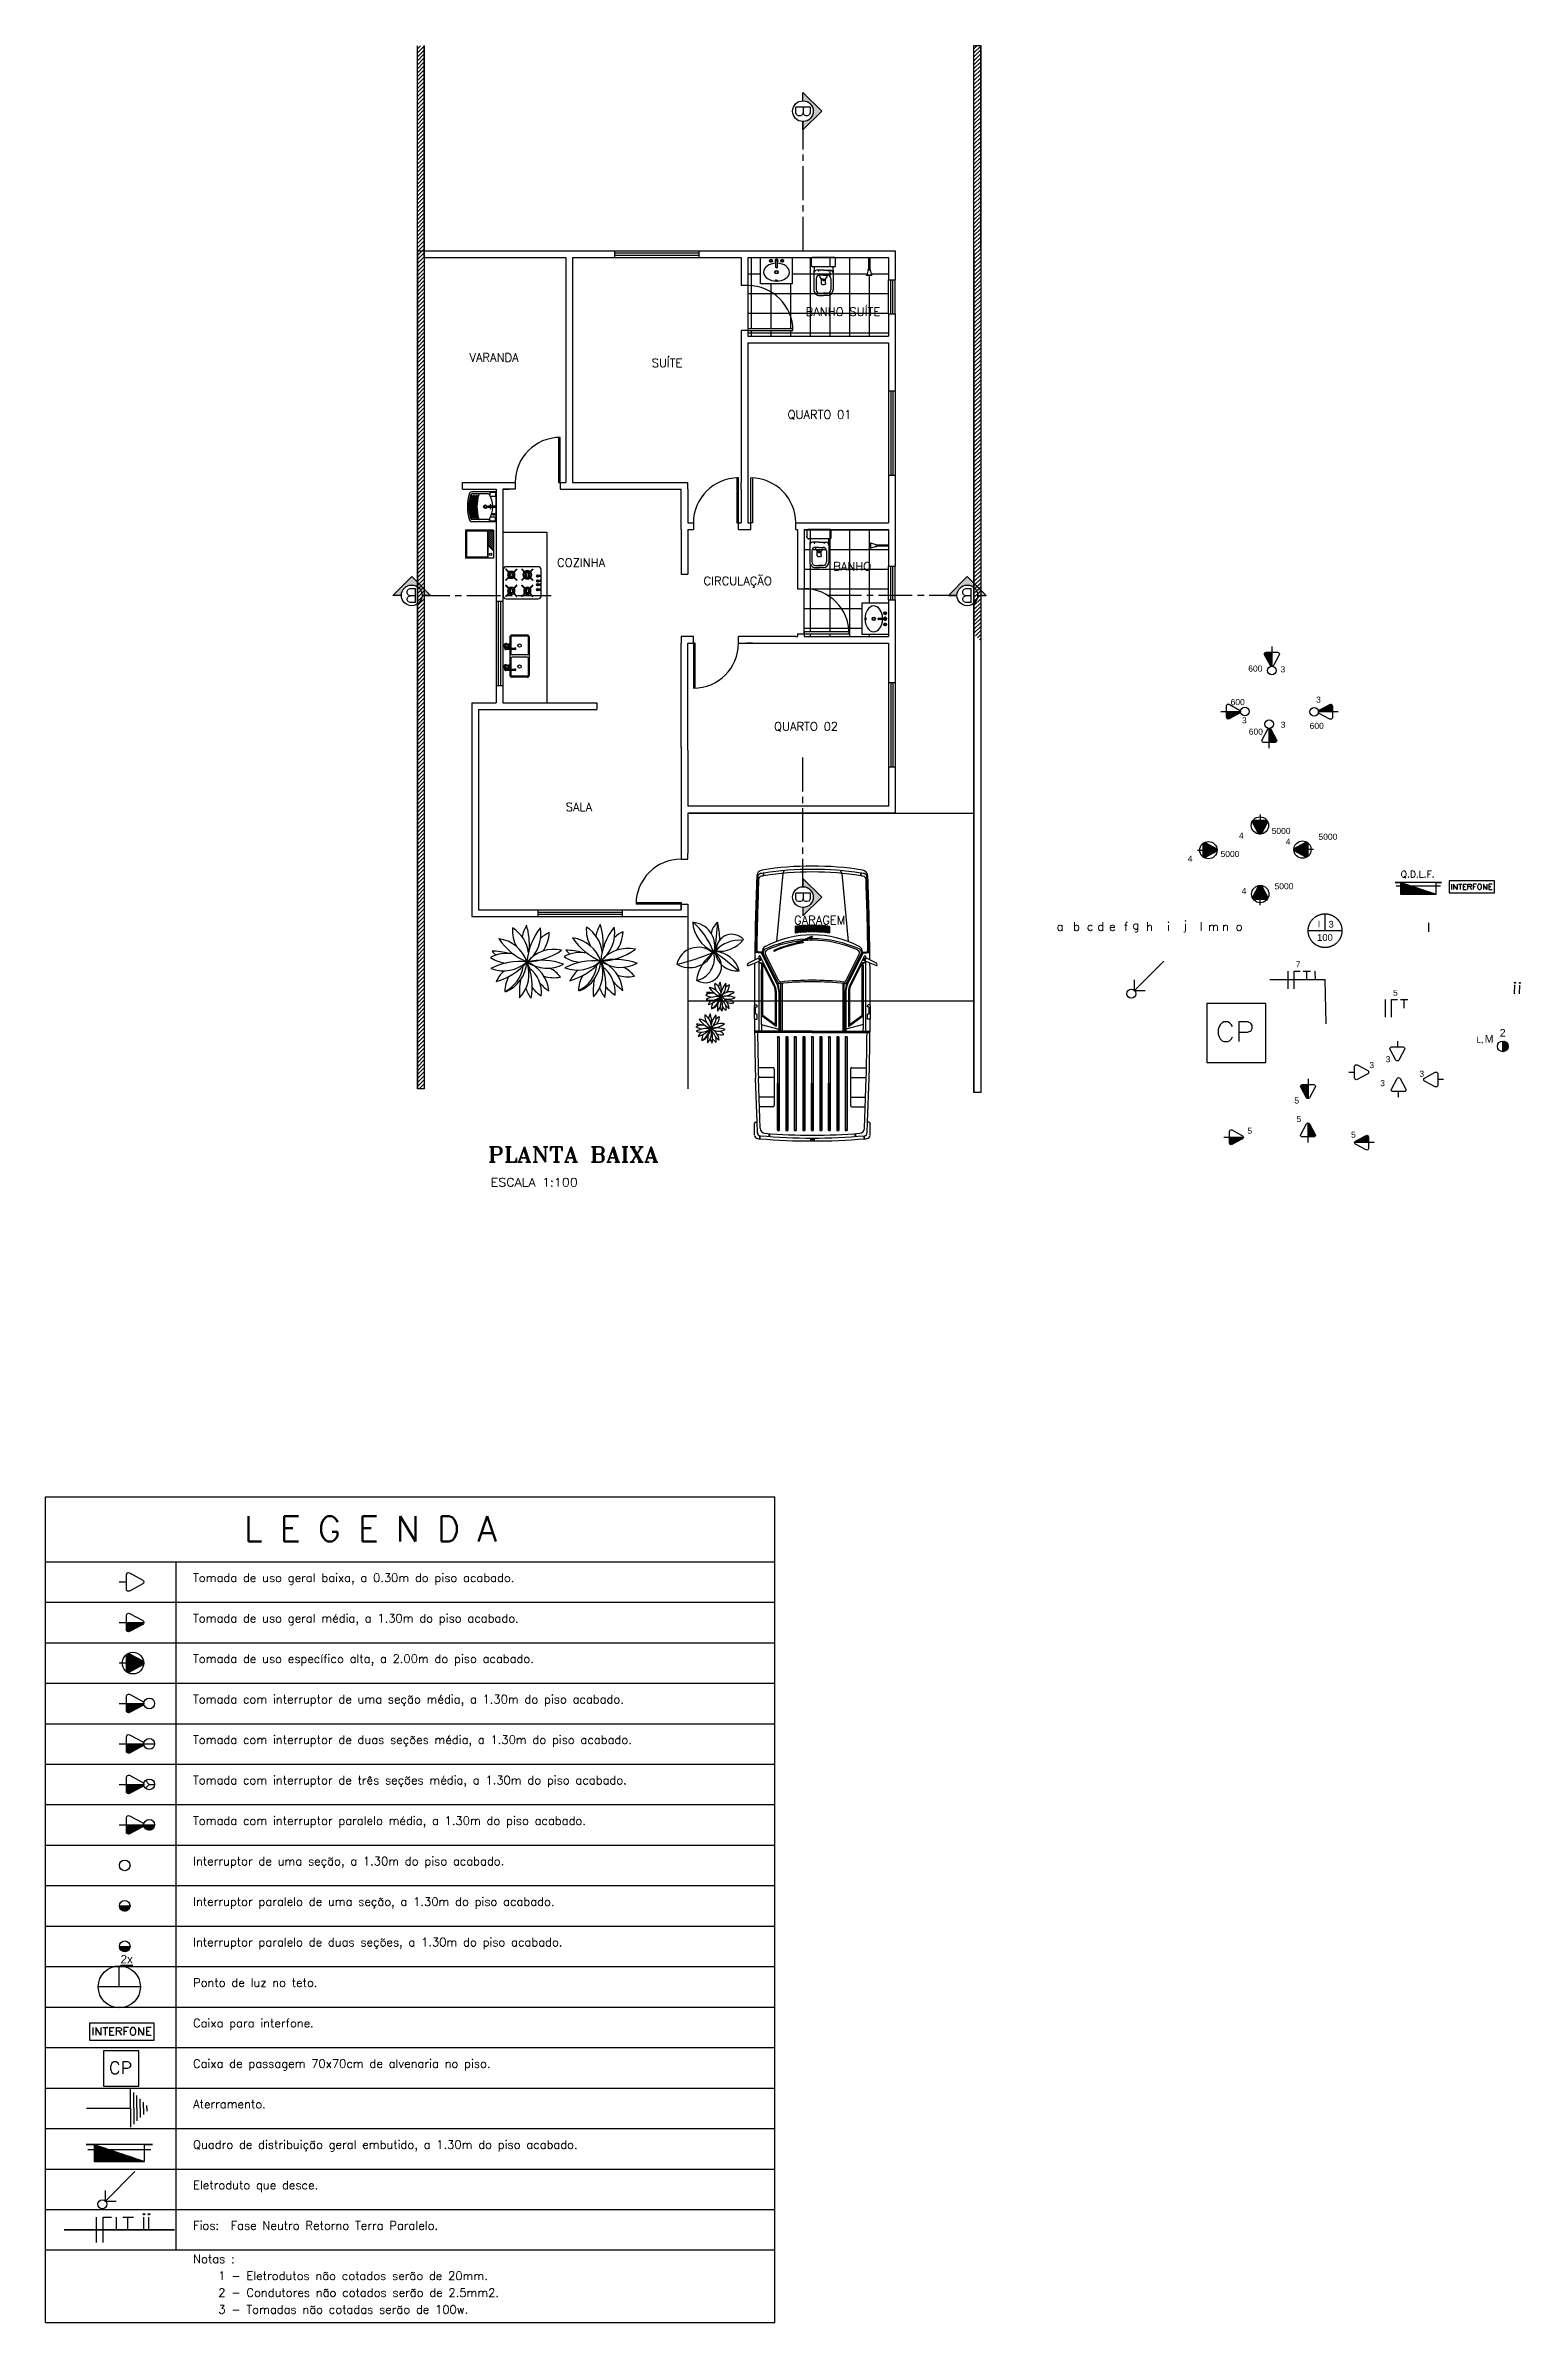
# Model space of a CAD drawing. Header units: millimetres. Extents: x -84873 to 45490, y -31 to 107079.
# Drawn here: x -12874 to 13361, y -31 to 40461 of the extents above; entities that cross this region are included whole.
import ezdxf
from ezdxf.enums import TextEntityAlignment as Align

# ---------------------------------------------------------------- set-up
doc = ezdxf.new("R2010")
doc.units = ezdxf.units.MM
for name, pattern in [('ACAD_ISO04W100', [30, 24, -3, 0, -3]), ('CONTINU', [0]), ('DASHED', [15, 12, -3])]:
    doc.linetypes.add(name, pattern=pattern)
for name, color, linetype, true_color in [('ARQ-EIXOS', 2, 'ACAD_ISO04W100', 0xffff00), ('ARQ-EQ-COZ', 1, 'Continuous', 0xff0000), ('ARQ-PISO', 9, 'Continuous', 0x808080), ('ARQ-TEXTO3', 3, 'Continuous', 0x00ff00), ('ELE-ELETRODUTOS', 5, 'Continuous', 0x0000ff), ('ELE-FIAÇÃO', 1, 'Continuous', 0xff0000), ('ELE-PONTO_ELÉTRICO', 7, 'Continuous', 0x990000), ('ESQUADRIAS', 7, 'Continuous', 0x992600), ('MOBILIA', 2, 'Continuous', 0xffff00), ('PLANTAS', 3, 'Continuous', 0x00ff00), ('TEXTO2', 6, 'Continuous', 0xff00ff), ('TXT_1', 2, 'Continuous', 0xffff00), ('TXT_2', 3, 'Continuous', 0x00ff00)]:
    doc.layers.add(name, color=color, linetype=linetype, true_color=true_color)
for name, color, linetype in [('ARQ-PÇ-HIDROSSAN', 7, 'Continuous'), ('TEXTO0', 7, 'Continuous'), ('TXT_0', 7, 'Continuous')]:
    doc.layers.add(name, color=color, linetype=linetype)
doc.styles.add('textstyle102', font='arial.ttf')
doc.styles.add('textstyle103', font='arial.ttf')
doc.styles.add('textstyle104', font='arial.ttf')
doc.styles.add('textstyle105', font='arial.ttf')
doc.styles.add('textstyle106', font='arial.ttf')
doc.styles.add('textstyle107', font='arial.ttf')
doc.styles.add('textstyle108', font='arial.ttf')
doc.styles.add('textstyle109', font='arial.ttf')
doc.styles.add('textstyle110', font='arial.ttf')
doc.styles.add('textstyle111', font='arial.ttf')
doc.styles.add('textstyle112', font='arial.ttf')
doc.styles.add('textstyle113', font='arial.ttf')
doc.styles.add('textstyle114', font='arial.ttf')
doc.styles.add('textstyle115', font='arial.ttf')
doc.styles.add('textstyle116', font='arial.ttf')
doc.styles.add('textstyle117', font='arial.ttf')
doc.styles.add('textstyle118', font='arial.ttf')
doc.styles.add('textstyle119', font='arial.ttf')
doc.styles.add('textstyle120', font='arial.ttf')
doc.styles.add('textstyle121', font='arial.ttf')
doc.styles.add('textstyle122', font='arial.ttf')
doc.styles.add('textstyle123', font='arial.ttf')
doc.styles.add('textstyle124', font='arial.ttf')
doc.styles.add('textstyle125', font='arial.ttf')
doc.styles.add('textstyle126', font='arial.ttf')
doc.styles.add('textstyle127', font='arial.ttf')
doc.styles.add('textstyle128', font='arial.ttf')
doc.styles.add('textstyle129', font='arial.ttf')
doc.styles.add('textstyle224', font='')
doc.styles.add('textstyle225', font='')
doc.styles.add('textstyle226', font='')
doc.styles.add('textstyle227', font='')
doc.styles.add('textstyle228', font='')
doc.styles.add('textstyle229', font='')
doc.styles.add('textstyle230', font='ROMANS')
doc.styles.add('textstyle231', font='ROMANS')
doc.styles.add('textstyle232', font='ROMANS')
doc.styles.add('textstyle233', font='ROMANS')
doc.styles.add('textstyle234', font='romant', dxfattribs={"width": 1.1})
doc.styles.add('textstyle235', font='romant', dxfattribs={"width": 1.1})
doc.styles.add('textstyle236', font='')
doc.styles.add('textstyle237', font='')
doc.styles.add('textstyle238', font='')
doc.styles.add('textstyle239', font='')
doc.styles.add('textstyle240', font='arial.ttf')
doc.styles.add('textstyle241', font='arial.ttf')
doc.styles.add('textstyle242', font='arial.ttf')
doc.styles.add('textstyle243', font='arial.ttf')
doc.styles.add('textstyle244', font='arial.ttf')
doc.styles.add('textstyle245', font='arial.ttf')
doc.styles.add('textstyle246', font='arial.ttf')
doc.styles.add('textstyle247', font='arial.ttf')
doc.styles.add('textstyle248', font='arial.ttf')
doc.styles.add('textstyle249', font='arial.ttf')
doc.styles.add('textstyle250', font='arial.ttf')
doc.styles.add('textstyle251', font='arial.ttf')
doc.styles.add('textstyle253', font='ROMANS')
doc.styles.add('textstyle255', font='')
doc.styles.add('textstyle256', font='')
doc.styles.add('textstyle257', font='')
doc.styles.add('textstyle258', font='')
doc.styles.add('textstyle259', font='')
doc.styles.add('textstyle260', font='')
doc.styles.add('textstyle261', font='')
doc.styles.add('textstyle262', font='')
doc.styles.add('textstyle263', font='')
doc.styles.add('textstyle264', font='')
doc.styles.add('textstyle265', font='')
doc.styles.add('textstyle266', font='')
doc.styles.add('textstyle267', font='')
doc.styles.add('textstyle268', font='')
doc.styles.add('textstyle269', font='arial.ttf')
doc.styles.add('textstyle270', font='arial.ttf')
doc.styles.add('textstyle271', font='arial.ttf')
doc.styles.add('textstyle272', font='arial.ttf')
doc.styles.add('textstyle273', font='arial.ttf')
doc.styles.add('textstyle274', font='arial.ttf')
doc.styles.add('textstyle275', font='arial.ttf')
doc.styles.add('textstyle276', font='arial.ttf')
doc.styles.add('textstyle277', font='arial.ttf')
doc.styles.add('textstyle278', font='arial.ttf')
doc.styles.add('textstyle279', font='arial.ttf')
doc.styles.add('textstyle280', font='arial.ttf')
doc.styles.add('textstyle281', font='arial.ttf')
doc.styles.add('textstyle282', font='arial.ttf')
doc.styles.add('textstyle283', font='arial.ttf')
doc.styles.add('textstyle284', font='arial.ttf')
doc.styles.add('textstyle285', font='arial.ttf')
doc.styles.add('textstyle286', font='arial.ttf')
doc.styles.add('textstyle287', font='arial.ttf')
doc.styles.add('textstyle288', font='arial.ttf')
doc.styles.add('textstyle289', font='ROMANS')
doc.styles.add('textstyle292', font='ROMANS')
doc.styles.add('textstyle295', font='ROMANS')
doc.styles.add('textstyle298', font='ROMANS')
doc.styles.add('textstyle302', font='ROMANS')
doc.styles.add('textstyle306', font='ROMANS')
doc.styles.add('textstyle310', font='ROMANS')
doc.styles.add('textstyle314', font='ROMANS')
doc.styles.add('textstyle317', font='ROMANS')
doc.styles.add('textstyle320', font='ROMANS')
doc.styles.add('textstyle322', font='arial.ttf')
doc.styles.add('textstyle324', font='ROMANS')
doc.styles.add('textstyle328', font='ROMANS')
doc.styles.add('textstyle330', font='ROMANS')
doc.styles.add('textstyle332', font='ROMANS')
doc.styles.add('textstyle333', font='ROMANS')
doc.styles.add('textstyle335', font='ROMANS')
doc.styles.add('textstyle336', font='ROMANS')
doc.styles.add('textstyle337', font='ROMANS')
doc.styles.add('textstyle338', font='ROMANS')
doc.styles.add('textstyle339', font='ROMANS')
doc.styles.add('textstyle340', font='ROMANS')
doc.styles.add('textstyle341', font='ROMANS')
doc.styles.add('textstyle94', font='arial.ttf')
doc.styles.add('textstyle95', font='arial.ttf')
doc.styles.add('textstyle96', font='arial.ttf')
doc.styles.add('textstyle97', font='arial.ttf')
doc.styles.add('textstyle98', font='arial.ttf')
doc.styles.get('textstyle224').set_extended_font_data('romans')
doc.styles.get('textstyle225').set_extended_font_data('romans')
doc.styles.get('textstyle226').set_extended_font_data('romans')
doc.styles.get('textstyle227').set_extended_font_data('romans')
doc.styles.get('textstyle228').set_extended_font_data('romans')
doc.styles.get('textstyle229').set_extended_font_data('romans')
doc.styles.get('textstyle236').set_extended_font_data('romans')
doc.styles.get('textstyle237').set_extended_font_data('romans')
doc.styles.get('textstyle238').set_extended_font_data('romans')
doc.styles.get('textstyle239').set_extended_font_data('romans')
doc.styles.get('textstyle255').set_extended_font_data('romans')
doc.styles.get('textstyle256').set_extended_font_data('romans')
doc.styles.get('textstyle257').set_extended_font_data('romans')
doc.styles.get('textstyle258').set_extended_font_data('romans')
doc.styles.get('textstyle259').set_extended_font_data('romans')
doc.styles.get('textstyle260').set_extended_font_data('romans')
doc.styles.get('textstyle261').set_extended_font_data('romans')
doc.styles.get('textstyle262').set_extended_font_data('romans')
doc.styles.get('textstyle263').set_extended_font_data('romans')
doc.styles.get('textstyle264').set_extended_font_data('romans')
doc.styles.get('textstyle265').set_extended_font_data('romans')
doc.styles.get('textstyle266').set_extended_font_data('romans')
doc.styles.get('textstyle267').set_extended_font_data('romans')
doc.styles.get('textstyle268').set_extended_font_data('romans')
pattern_1 = [(45, (65483.98, -1e-11), (-35.35534, 35.35534), [])]
pattern_2 = [(45, (15.832392, -4.4169956), (-0.0035355339, 0.0035355339), [])]
pattern_3 = [(45, (20.1253214, -2.4000746), (-0.0035355339, 0.0035355339), [])]

msp = doc.modelspace()

# ---------------------------------------------------------------- texts
at = {"char_height": 150, "attachment_point": 5}
for s, insert, style in [('a', (5172, 24794), 'textstyle268'), ('b', (5464, 24794), 'textstyle267'), ('c', (5707, 24794), 'textstyle265'), ('d', (5895, 24794), 'textstyle266'), ('e', (6102, 24794), 'textstyle264'), ('f', (6345, 24794), 'textstyle263'), ('g', (6522, 24794), 'textstyle255'), ('h', (6764, 24794), 'textstyle256'), ('i', (7098, 24794), 'textstyle257'), ('j', (7396, 24794), 'textstyle258'), ('l', (7681, 24794), 'textstyle259'), ('m', (7900, 24794), 'textstyle260'), ('n', (8112, 24794), 'textstyle261'), ('o', (8355, 24794), 'textstyle262')]:
    msp.add_mtext(s, dxfattribs=dict(at, insert=insert, style=style))
for tag, height, style, p in [('600', 108, 'textstyle285', (8645, 29382)), ('3', 108, 'textstyle288', (9134, 29369)), ('600', 108, 'textstyle284', (8331, 28785)), ('3', 108, 'textstyle246', (9768, 28828)), ('3', 108, 'textstyle287', (8449, 28462)), ('3', 108, 'textstyle286', (9139, 28382)), ('600', 108, 'textstyle245', (9737, 28363)), ('600', 108, 'textstyle283', (8654, 28260)), ('4', 108, 'textstyle279', (8395, 26409)), ('5000', 108, 'textstyle280', (9103, 26494)), ('4', 108, 'textstyle277', (9228, 26305)), ('5000', 108, 'textstyle278', (9936, 26390)), ('4', 108, 'textstyle281', (7485, 26000)), ('5000', 108, 'textstyle282', (8194, 26085)), ('5000', 108, 'textstyle244', (9154, 25511)), ('4', 108, 'textstyle243', (8445, 25427)), ('I', 120, 'textstyle240', (9778, 24839)), ('3', 120, 'textstyle241', (9994, 24835)), ('100', 120, 'textstyle242', (9883, 24599)), ('7', 105, 'textstyle251', (9405, 24120)), ('5', 105, 'textstyle250', (11136, 23615)), ('L,', 108, 'textstyle247', (12637, 22771)), ('M', 135, 'textstyle249', (12804, 22796)), ('3', 108, 'textstyle274', (10714, 22330)), ('3', 108, 'textstyle275', (11006, 22435)), ('3', 108, 'textstyle273', (10908, 22009)), ('3', 108, 'textstyle276', (11605, 22176)), ('5', 108, 'textstyle269', (9381, 21700)), ('5', 108, 'textstyle272', (8546, 21161)), ('5', 108, 'textstyle270', (9419, 21370)), ('5', 108, 'textstyle271', (10390, 21092))]:
    msp.add_attdef(tag, text='', height=height, dxfattribs=dict(style=style)).set_placement(p, align=Align.MIDDLE)
at = {"style": 'textstyle248'}
msp.add_attdef('2', text='', height=135, rotation=0.6172, dxfattribs=at).set_placement((13045, 22906), align=Align.MIDDLE)
at = {"layer": 'ARQ-TEXTO3', "char_height": 150, "attachment_point": 5}
for s, insert, style in [('BANHO SUÍTE', (1310, 35727), 'textstyle238'), ('VARANDA', (-4896, 34913), 'textstyle224'), ('SUÍTE', (-1819, 34817), 'textstyle239'), ('QUARTO 01', (894, 33892), 'textstyle237'), ('COZINHA', (-3347, 31266), 'textstyle226'), ('BANHO', (1474, 31200), 'textstyle228'), ('CIRCULAÇÃO', (-562, 30919), 'textstyle227'), ('QUARTO 02', (654, 28346), 'textstyle236'), ('SALA', (-3385, 26920), 'textstyle225'), ('GARAGEM', (897, 24908), 'textstyle229')]:
    msp.add_mtext(s, dxfattribs=dict(at, insert=insert, style=style))
at = {"layer": 'TEXTO0', "style": 'textstyle235', "width": 1.1}
msp.add_text('ESCALA 1:100', height=150, dxfattribs=at).set_placement((-4955, 20171))
at = {"layer": 'TEXTO2', "style": 'textstyle234', "width": 1.1}
msp.add_text('PLANTA BAIXA ', height=275, dxfattribs=at).set_placement((-5004, 20602))
at = {"layer": 'TXT_1'}
for s, style, p in [('Tomada de uso geral baixa, a 0.30m do piso acabado.', 'textstyle292', (-10249, 13138)), ('Tomada de uso geral média, a 1.30m do piso acabado.', 'textstyle295', (-10249, 12418)), ('Tomada de uso específico alta, a 2.00m do piso acabado.', 'textstyle298', (-10249, 11698)), ('Tomada com interruptor de uma seção média, a 1.30m do piso acabado.', 'textstyle302', (-10249, 10978)), ('Tomada com interruptor de duas seções média, a 1.30m do piso acabado.', 'textstyle306', (-10249, 10258)), ('Tomada com interruptor de três seções média, a 1.30m do piso acabado.', 'textstyle310', (-10249, 9538)), ('Tomada com interruptor paralelo média, a 1.30m do piso acabado.', 'textstyle314', (-10249, 8818)), ('Interruptor de uma seção, a 1.30m do piso acabado.', 'textstyle317', (-10249, 8098)), ('Interruptor paralelo de uma seção, a 1.30m do piso acabado.', 'textstyle320', (-10249, 7378)), ('Interruptor paralelo de duas seções, a 1.30m do piso acabado.', 'textstyle324', (-10249, 6658)), ('Ponto de luz no teto.', 'textstyle328', (-10249, 5938)), ('Caixa para interfone.', 'textstyle330', (-10249, 5218)), ('Caixa de passagem 70x70cm de alvenaria no piso.', 'textstyle332', (-10249, 4498)), ('Aterramento.', 'textstyle333', (-10249, 3778)), ('Quadro de distribuição geral embutido, a 1.30m do piso acabado.', 'textstyle335', (-10249, 3058)), ('Eletroduto que desce.', 'textstyle336', (-10249, 2338)), ('Fios:  Fase Neutro Retorno Terra Paralelo.', 'textstyle337', (-10249, 1618)), ('Notas :', 'textstyle338', (-10249, 1025)), ('    1 - Eletrodutos não cotados serão de 20mm.', 'textstyle339', (-10249, 725)), ('    2 - Condutores não cotados serão de 2.5mm2.', 'textstyle340', (-10249, 425)), ('    3 - Tomadas não cotadas serão de 100w.', 'textstyle341', (-10249, 125))]:
    msp.add_text(s, height=150, dxfattribs=dict(at, style=style)).set_placement(p)
at = {"layer": 'TXT_2', "style": 'textstyle289'}
msp.add_text('L E G E N D A', height=450, dxfattribs=at).set_placement((-9340, 13858))

# ---------------------------------------------------------------- blocks, each defined once
blk = doc.blocks.new('cx-ac-02-planta')
for p, q in [((0, 0.201), (0, -0.201)), ((0.145, 0.213), (0.012, 0.213)), ((0.165, 0.193), (0.165, -0.192)), ((0.165, 0.165), (0.275, 0.17)), ((0.225, 0), (0.225, 0.12)), ((0.225, 0), (0.225, -0.12)), ((0.275, 0.17), (0.575, 0.17)), ((0.315, 0), (0.315, 0.07)), ((0.315, 0), (0.315, -0.07)), ((0.339, 0.064), (0.339, 0.071)), ((0.383, 0.037), (0.339, 0.064)), ((0.375, 0.13), (0.575, 0.13)), ((0.385, 0), (0.385, 0.03)), ((0.4, 0.019), (0.385, 0.02)), ((0.385, 0), (0.385, -0.03)), ((0.455, 0.035), (0.39, 0.035)), ((0.635, 0.07), (0.635, 0)), ((0.635, -0.07), (0.635, 0)), ((0.675, 0.07), (0.675, 0)), ((0.675, -0.07), (0.675, 0)), ((0.145, -0.213), (0.012, -0.213)), ((0.114, -0.213), (0.114, -0.22)), ((0.114, -0.22), (0.134, -0.22)), ((0.132, -0.222), (0.116, -0.222)), ((0.134, -0.213), (0.134, -0.22)), ((0.165, -0.165), (0.275, -0.17)), ((0.275, -0.17), (0.575, -0.17)), ((0.383, -0.037), (0.339, -0.064)), ((0.339, -0.064), (0.339, -0.071)), ((0.375, -0.13), (0.575, -0.13)), ((0.4, -0.019), (0.385, -0.02)), ((0.455, -0.035), (0.39, -0.035))]:
    blk.add_line(p, q)
for centre, radius, start, end in [((0.012, 0.201), 0.012, 90, 180), ((0.145, 0.193), 0.02, 0, 90), ((0.275, 0.12), 0.05, 90, 180), ((0.241, 0.084), 0.00967, 164.5629, 180), ((0.241, 0.084), 0.00967, 180, 195.4371), ((0.238, 0.085), 0.00694, 146.3099, 164.5629), ((0.238, 0.084), 0.00694, 195.4371, 213.6901), ((0.237, 0.086), 0.00493, 121.8535, 146.3099), ((0.237, 0.083), 0.00493, 213.6901, 238.1465), ((0.236, 0.088), 0.00294, 90, 121.8535), ((0.236, 0.081), 0.00294, 238.1465, 270), ((0.236, 0.088), 0.00294, 58.1465, 90), ((0.236, 0.081), 0.00294, 270, 301.8535), ((0.235, 0.086), 0.00493, 33.6901, 58.1465), ((0.235, 0.083), 0.00493, 301.8535, 326.3099), ((0.233, 0.085), 0.00694, 15.4371, 33.6901), ((0.233, 0.084), 0.00694, 326.3099, 344.5629), ((0.23, 0.084), 0.00967, 0, 15.4371), ((0.23, 0.084), 0.00967, 344.5629, 0), ((0.375, 0.07), 0.06, 90, 180), ((0.39, 0.03), 0.005, 90, 180), ((0.399, 0.012), 0.0067, 14.1141, 81.8789), ((0.353, -0.004), 0.055, 4.685, 19.1599), ((0.353, 0.004), 0.055, 340.8401, 355.315), ((0.453, 0.069), 0.0347, 272.8237, 292.69), ((0.468, 0.033), 0.005, 13.9425, 112.69), ((0.363, -0.002), 0.116, 0.9159, 18.0203), ((0.363, 0.002), 0.116, 341.9797, 359.0841), ((0.575, 0.07), 0.1, 0, 90), ((0.575, 0.07), 0.06, 0, 90), ((0.012, -0.201), 0.012, 180, 270), ((0.116, -0.22), 0.002, 180, 270), ((0.132, -0.22), 0.002, 270, 0), ((0.145, -0.192), 0.02, 270, 0), ((0.275, -0.12), 0.05, 180, 270), ((0.241, -0.084), 0.00967, 164.5629, 180), ((0.241, -0.084), 0.00967, 180, 195.4371), ((0.238, -0.084), 0.00694, 146.3099, 164.5629), ((0.238, -0.085), 0.00694, 195.4371, 213.6901), ((0.237, -0.083), 0.00493, 121.8535, 146.3099), ((0.237, -0.086), 0.00493, 213.6901, 238.1465), ((0.236, -0.081), 0.00294, 90, 121.8535), ((0.236, -0.088), 0.00294, 238.1465, 270), ((0.236, -0.081), 0.00294, 58.1465, 90), ((0.236, -0.088), 0.00294, 270, 301.8535), ((0.235, -0.083), 0.00493, 33.6901, 58.1465), ((0.235, -0.086), 0.00493, 301.8535, 326.3099), ((0.233, -0.084), 0.00694, 15.4371, 33.6901), ((0.233, -0.085), 0.00694, 326.3099, 344.5629), ((0.23, -0.084), 0.00967, 0, 15.4371), ((0.23, -0.084), 0.00967, 344.5629, 0), ((0.375, -0.07), 0.06, 180, 270), ((0.39, -0.03), 0.005, 180, 270), ((0.399, -0.012), 0.0067, 278.1211, 345.8859), ((0.453, -0.069), 0.0347, 67.31, 87.1763), ((0.468, -0.033), 0.005, 247.31, 346.0575), ((0.575, -0.07), 0.1, 270, 0), ((0.575, -0.07), 0.06, 270, 0)]:
    blk.add_arc(centre, radius, start, end)
blk = doc.blocks.new('chuv-01-planta')
for p, q in [((-0.322, -0.047), (-0.322, 0.047)), ((-0.322, 0.047), (-0.313, 0.047)), ((-0.313, -0.047), (-0.313, 0.047)), ((-0.217, 0.017), (-0.313, 0.043)), ((-0.217, 0.017), (-0.208, 0.017)), ((-0.217, 0.017), (-0.217, -0.017)), ((-0.208, 0.017), (-0.208, -0.017)), ((0, 0.011), (-0.208, 0.011)), ((0, 0.011), (0, -0.011)), ((-0.322, -0.047), (-0.313, -0.047)), ((-0.217, -0.017), (-0.313, -0.043)), ((-0.217, -0.017), (-0.208, -0.017)), ((0, -0.011), (-0.208, -0.011))]:
    blk.add_line(p, q)
blk = doc.blocks.new('Tan-s-pl')
for p, q in [((0, 0.267), (0, -0.267)), ((0, 0.267), (0.432, 0.267)), ((0.139, 0.228), (0.431, 0.228)), ((0, -0.267), (0.432, -0.267)), ((0.139, -0.228), (0.431, -0.228))]:
    blk.add_line(p, q)
at = {"linetype": 'Continuous'}
for p, q in [((0.007, 0.016), (0.007, 0.016)), ((0.007, -0.016), (0.007, -0.016))]:
    blk.add_line(p, q, dxfattribs=at)
at = {"ltscale": 0.24998}
for p, q in [((0.012, 0.245), (0.012, 0.195)), ((0.012, -0.245), (0.012, -0.195))]:
    blk.add_line(p, q, dxfattribs=at)
at = {"ltscale": 0.399981}
for p, q in [((0.022, 0.255), (0.102, 0.255)), ((0.022, -0.255), (0.102, -0.255))]:
    blk.add_line(p, q, dxfattribs=at)
at = {"ltscale": 0.387607}
for p, q in [((0.022, 0.185), (0.1, 0.185)), ((0.022, -0.185), (0.1, -0.185))]:
    blk.add_line(p, q, dxfattribs=at)
at = {"ltscale": 0.171677}
for p, q in [((0.112, 0.245), (0.112, 0.211)), ((0.112, -0.245), (0.112, -0.211))]:
    blk.add_line(p, q, dxfattribs=at)
at = {"linetype": 'CONTINU'}
for points in [[(0.007, 0.016, 0.087348), (0.007, 0.017), (0.004, 0.024, 0.3153), (0.002, 0.025), (0, 0.025), (0, -0.025), (0.002, -0.025, 0.315269), (0.004, -0.024), (0.007, -0.017, 0.087352), (0.007, -0.016)], [(0.009, -0.011), (0.009, 0.013), (0.009, 0.014, 0.388884), (0.007, 0.016)], [(0.091, 0.006, 0.24851), (0.091, -0.006)], [(0.091, -0.006, 0.277736), (0.102, -0.012, 1), (0.102, 0.012, 0.277743), (0.091, 0.006)], [(0.102, 0.009, 0.630995), (0.095, -0.005)], [(0.095, -0.005, 0.226245), (0.102, -0.009, 1), (0.102, 0.009)], [(0.143, -0.009, 1), (0.143, 0.009)], [(0.007, -0.016, 0.388884), (0.009, -0.014), (0.009, -0.013), (0.009, -0.011)]]:
    blk.add_lwpolyline(points, format="xyb", dxfattribs=at)
for points in [[(0.009, 0.011), (0.093, 0.011)], [(0.09, 0.006), (0.068, 0.006), (0.068, -0.006), (0.091, -0.006)], [(0.09, 0.006), (0.091, 0.01), (0.091, 0.01), (0.096, 0.012)], [(0.091, 0.006), (0.091, 0.005), (0.091, 0.005), (0.091, 0.005), (0.091, 0.005), (0.091, 0.005), (0.091, 0.004), (0.09, 0.004), (0.09, 0.004), (0.09, 0.004), (0.09, 0.003), (0.09, 0.003), (0.09, 0.002), (0.09, 0.002), (0.09, 0.002), (0.09, 0.002), (0.09, 0.002), (0.09, 0.001), (0.09, 0.001), (0.09, 0), (0.09, -0.001), (0.09, -0.001), (0.09, -0.002), (0.09, -0.002), (0.09, -0.002), (0.09, -0.002), (0.09, -0.002), (0.09, -0.003), (0.09, -0.003), (0.09, -0.004), (0.09, -0.004), (0.091, -0.004), (0.091, -0.005), (0.091, -0.005), (0.091, -0.005), (0.091, -0.005), (0.091, -0.005), (0.091, -0.006)], [(0.091, 0.006), (0.09, 0.006)], [(0.092, 0.007), (0.091, 0.006)], [(0.094, -0.004), (0.094, -0.003), (0.094, -0.003), (0.093, -0.002), (0.093, -0.001), (0.093, 0), (0.093, 0.001), (0.093, 0.002), (0.094, 0.003), (0.094, 0.003), (0.094, 0.004)], [(0.096, 0.01), (0.095, 0.01)], [(0.096, 0.007), (0.095, 0.006), (0.095, 0.005)], [(0.107, 0.012), (0.107, 0.033), (0.096, 0.033), (0.096, 0.01)], [(0.096, 0.01), (0.096, 0.011), (0.096, 0.011), (0.097, 0.011), (0.097, 0.011), (0.097, 0.011), (0.097, 0.011)], [(0.097, 0.007), (0.098, 0.008), (0.099, 0.008), (0.099, 0.008), (0.1, 0.008), (0.102, 0.009)], [(0.098, 0.011), (0.098, 0.011), (0.098, 0.011), (0.099, 0.011), (0.099, 0.012), (0.099, 0.012), (0.1, 0.012), (0.1, 0.012), (0.1, 0.012), (0.101, 0.012), (0.101, 0.012), (0.102, 0.012), (0.102, 0.012), (0.103, 0.012), (0.103, 0.012), (0.103, 0.012), (0.104, 0.012), (0.104, 0.012), (0.104, 0.012), (0.105, 0.011), (0.105, 0.011), (0.105, 0.011), (0.106, 0.011)], [(0.106, 0.007), (0.105, 0.008), (0.104, 0.008), (0.104, 0.008), (0.103, 0.008), (0.102, 0.009)], [(0.106, 0.011), (0.106, 0.011), (0.107, 0.011), (0.107, 0.011), (0.107, 0.011), (0.107, 0.011), (0.107, 0.01)], [(0.107, 0.012), (0.112, 0.01), (0.112, 0.01), (0.114, 0.006)], [(0.107, 0.01), (0.107, 0.012)], [(0.107, 0.01), (0.109, 0.01)], [(0.107, 0.007), (0.108, 0.006), (0.108, 0.005)], [(0.109, -0.004), (0.11, -0.003), (0.11, -0.003), (0.11, -0.002), (0.11, -0.001), (0.11, 0), (0.11, 0.001), (0.11, 0.002), (0.11, 0.003), (0.109, 0.003), (0.109, 0.004)], [(0.112, 0.006), (0.111, 0.007)], [(0.112, 0.009), (0.143, 0.009)], [(0.112, -0.006), (0.112, -0.005), (0.112, -0.005), (0.112, -0.005), (0.112, -0.005), (0.112, -0.005), (0.113, -0.004), (0.113, -0.004), (0.113, -0.004), (0.113, -0.004), (0.113, -0.003), (0.113, -0.003), (0.113, -0.002), (0.113, -0.002), (0.113, -0.002), (0.113, -0.002), (0.113, -0.002), (0.113, -0.001), (0.113, -0.001), (0.113, 0), (0.113, 0.001), (0.113, 0.001), (0.113, 0.002), (0.113, 0.002), (0.113, 0.002), (0.113, 0.002), (0.113, 0.002), (0.113, 0.003), (0.113, 0.003), (0.113, 0.004), (0.113, 0.004), (0.113, 0.004), (0.113, 0.004), (0.112, 0.005), (0.112, 0.005), (0.112, 0.005), (0.112, 0.005), (0.112, 0.005), (0.112, 0.006)], [(0.112, -0.006), (0.135, -0.006), (0.135, 0.006), (0.112, 0.006)], [(0.134, 0.009), (0.134, 0.009), (0.134, 0.009), (0.134, 0.009), (0.137, 0.011), (0.14, 0.013), (0.143, 0.013), (0.146, 0.013), (0.149, 0.011), (0.152, 0.009), (0.152, 0.009), (0.152, 0.009), (0.152, 0.009), (0.154, 0.006), (0.155, 0.003), (0.156, 0), (0.155, -0.003), (0.154, -0.006), (0.152, -0.009), (0.152, -0.009), (0.152, -0.009), (0.152, -0.009), (0.149, -0.011), (0.146, -0.013), (0.143, -0.013), (0.14, -0.013), (0.137, -0.011), (0.134, -0.009), (0.134, -0.009), (0.134, -0.009), (0.134, -0.009)], [(0.009, -0.011), (0.093, -0.011)], [(0.09, -0.006), (0.091, -0.01), (0.091, -0.01), (0.096, -0.012)], [(0.091, -0.006), (0.092, -0.007)], [(0.097, -0.007), (0.096, -0.006), (0.095, -0.005)], [(0.095, -0.01), (0.096, -0.01)], [(0.097, -0.011), (0.097, -0.011), (0.097, -0.011), (0.097, -0.011), (0.096, -0.011), (0.096, -0.011), (0.096, -0.01)], [(0.096, -0.01), (0.096, -0.012)], [(0.096, -0.012), (0.096, -0.033), (0.107, -0.033), (0.107, -0.012)], [(0.098, -0.007), (0.099, -0.008), (0.099, -0.008), (0.1, -0.008), (0.101, -0.008), (0.102, -0.009), (0.103, -0.008), (0.104, -0.008), (0.104, -0.008), (0.105, -0.008), (0.106, -0.007)], [(0.105, -0.011), (0.105, -0.011), (0.105, -0.011), (0.104, -0.012), (0.104, -0.012), (0.104, -0.012), (0.103, -0.012), (0.103, -0.012), (0.103, -0.012), (0.102, -0.012), (0.102, -0.012), (0.101, -0.012), (0.101, -0.012), (0.1, -0.012), (0.1, -0.012), (0.1, -0.012), (0.099, -0.012), (0.099, -0.012), (0.099, -0.011), (0.098, -0.011), (0.098, -0.011), (0.098, -0.011)], [(0.109, -0.005), (0.108, -0.006), (0.107, -0.007)], [(0.114, -0.006), (0.112, -0.01), (0.112, -0.01), (0.107, -0.012)], [(0.107, -0.012), (0.107, -0.01), (0.109, -0.01)], [(0.112, -0.006), (0.111, -0.007)], [(0.112, -0.009), (0.143, -0.009)]]:
    blk.add_lwpolyline(points, dxfattribs=at)
for points in [[(0.104, 0.01), (0.105, 0.01), (0.106, 0.01), (0.107, 0.009), (0.108, 0.009), (0.109, 0.008), (0.11, 0.007), (0.11, 0.006), (0.111, 0.006), (0.112, 0.004), (0.112, 0.003), (0.112, 0.003), (0.112, 0.002), (0.112, 0), (0.112, -0.002), (0.112, -0.003), (0.112, -0.003), (0.112, -0.004), (0.111, -0.006), (0.11, -0.006), (0.11, -0.007), (0.109, -0.008), (0.108, -0.009), (0.107, -0.009), (0.106, -0.01), (0.105, -0.01), (0.104, -0.01), (0.103, -0.011), (0.102, -0.011), (0.1, -0.011), (0.099, -0.01), (0.098, -0.01), (0.098, -0.01), (0.096, -0.009), (0.095, -0.009), (0.094, -0.008), (0.093, -0.007), (0.093, -0.006), (0.092, -0.006), (0.092, -0.004), (0.091, -0.003), (0.091, -0.003), (0.091, -0.002), (0.091, 0), (0.091, 0.002), (0.091, 0.003), (0.091, 0.003), (0.092, 0.004), (0.092, 0.006), (0.093, 0.006), (0.093, 0.007), (0.094, 0.008), (0.095, 0.009), (0.096, 0.009), (0.098, 0.01), (0.098, 0.01), (0.099, 0.01), (0.1, 0.011), (0.102, 0.011), (0.103, 0.011)], [(0.102, 0), (0.102, 0), (0.102, 0), (0.102, 0), (0.102, 0), (0.102, 0), (0.102, 0), (0.102, 0), (0.102, 0), (0.102, 0), (0.102, 0), (0.102, 0), (0.102, 0), (0.102, 0), (0.102, 0), (0.102, 0), (0.102, 0), (0.102, 0), (0.102, 0), (0.102, 0), (0.102, 0), (0.102, 0), (0.102, 0), (0.102, 0)]]:
    blk.add_lwpolyline(points, close=True, dxfattribs=at)
at = {"linetype": 'DASHED'}
blk.add_circle((0.04, 0.135), 0.0175, dxfattribs=at)
for radius in [0.032, 0.0225]:
    blk.add_circle((0.19, 0), radius)
for centre, radius, start, end in [((0.022, 0.245), 0.01, 90, 180), ((0.022, 0.195), 0.01, 180, 270), ((0.491, 0), 0.431, 150.051, 178.5831), ((0.1, 0.184), 0.0015, 334.7985, 90), ((0.102, 0.245), 0.01, 0, 90), ((0.114, 0.211), 0.0015, 180, 330.7477), ((0.139, 0.203), 0.025, 90, 150.051), ((0.296, 0.215), 0.012, 16.9577, 90), ((-0.411, 0), 0.751, 343.0423, 16.9577), ((0.321, 0.195), 0.00699, 14.9436, 194.9435), ((-0.411, 0), 0.765, 345.0564, 14.9436), ((0.35, 0.195), 0.00699, 14.9436, 194.9435), ((-0.382, 0), 0.751, 345.0564, 14.9436), ((-0.382, 0), 0.765, 345.0564, 14.9436), ((0.378, 0.195), 0.00699, 14.9436, 194.9435), ((-0.354, 0), 0.751, 345.0564, 14.9436), ((-0.354, 0), 0.765, 345.0564, 14.9436), ((0.407, 0.195), 0.00699, 14.9436, 194.9435), ((-0.325, 0), 0.751, 345.0564, 14.9436), ((-0.325, 0), 0.765, 345.0564, 14.9436), ((0.435, 0.195), 0.00699, 14.9436, 194.9435), ((-0.297, 0), 0.751, 345.0564, 14.9436), ((0.431, 0.203), 0.025, 17.0266, 90), ((0.432, 0.228), 0.04, 18.9498, 90), ((-0.297, 0), 0.765, 345.0564, 14.9436), ((-0.231, 0), 0.717, 342.9734, 17.0266), ((-0.231, 0), 0.741, 341.0502, 18.9498), ((0.022, -0.195), 0.01, 90, 180), ((0.022, -0.245), 0.01, 180, 270), ((0.491, 0), 0.431, 181.417, 209.949), ((0.1, -0.184), 0.0015, 270, 25.2015), ((0.102, -0.245), 0.01, 270, 0), ((0.114, -0.211), 0.0015, 29.2523, 180), ((0.139, -0.203), 0.025, 209.949, 270), ((0.296, -0.215), 0.012, 270, 343.0423), ((0.321, -0.195), 0.00699, 165.0565, 345.0564), ((0.35, -0.195), 0.00699, 165.0565, 345.0564), ((0.378, -0.195), 0.00699, 165.0565, 345.0564), ((0.407, -0.195), 0.00699, 165.0565, 345.0564), ((0.435, -0.195), 0.00699, 165.0565, 345.0564), ((0.431, -0.203), 0.025, 270, 342.9734), ((0.432, -0.228), 0.04, 270, 341.0502)]:
    blk.add_arc(centre, radius, start, end)
at = {"linetype": 'CONTINU'}
for points in [[(0.097, 0.011), (0.098, 0.011), (0.098, 0.011), (0.098, 0.011)], [(0.106, 0.011), (0.106, 0.011), (0.106, 0.011), (0.106, 0.011)], [(0.097, -0.011), (0.098, -0.011), (0.098, -0.011), (0.098, -0.011)]]:
    blk.add_open_spline(points, degree=3, dxfattribs=at)
blk = doc.blocks.new('*X76')
at = {"color": 0}
for p, q in [((82.06, 89.873), (82.117, 89.931)), ((82.06, 89.909), (82.082, 89.931)), ((82.063, 89.841), (82.153, 89.931)), ((82.098, 89.841), (82.188, 89.931)), ((82.134, 89.841), (82.224, 89.931)), ((82.169, 89.841), (82.259, 89.931)), ((82.204, 89.841), (82.294, 89.931)), ((82.24, 89.841), (82.33, 89.931)), ((82.275, 89.841), (82.365, 89.931)), ((82.31, 89.841), (82.4, 89.931))]:
    blk.add_line(p, q, dxfattribs=at)
blk = doc.blocks.new('Mroup2p')
for p, q in [((-0.5, 0), (-0.5, -0.5)), ((-0.5, 0), (0, 0)), ((-0.132, 0), (-0.222, -0.09)), ((0, 0), (0, -0.5)), ((-0.48, -0.11), (-0.48, -0.48)), ((-0.02, -0.11), (-0.02, -0.48)), ((-0.5, -0.5), (0, -0.5)), ((-0.48, -0.48), (-0.02, -0.48))]:
    blk.add_line(p, q)
blk.add_lwpolyline([(-0.5, -0.09, 0.005, 0.005, 0), (0, -0.09, 0.005, 0.005, 0)], format="xyseb")
blk.add_lwpolyline([(-0.48, -0.11), (-0.02, -0.11)])
blk.add_circle((-0.069, -0.051), 0.0235)
blk.add_blockref('*X76', (-82.56, -89.931))
blk = doc.blocks.new('cooktop_4B_pl')
at = {"transparency": 33554687}
for points in [[(0.317, -0.155), (0.309, -0.155), (0.309, -0.163), (0.317, -0.163)], [(0.317, -0.32), (0.309, -0.32), (0.309, -0.327), (0.317, -0.327)], [(0.324, -0.244), (0.317, -0.244), (0.317, -0.251), (0.324, -0.251)], [(0.324, -0.408), (0.317, -0.408), (0.317, -0.416), (0.324, -0.416)]]:
    blk.add_hatch(color=256, dxfattribs=at).paths.add_polyline_path(points, flags=0)
for p, q in [((0.287, 0), (-0.287, 0)), ((-0.337, -0.05), (-0.337, -0.521)), ((0.266, -0.156), (0.283, -0.173)), ((0.266, -0.245), (0.283, -0.262)), ((0.266, -0.313), (0.283, -0.33)), ((0.266, -0.402), (0.283, -0.419)), ((0.269, -0.155), (0.284, -0.17)), ((0.269, -0.244), (0.284, -0.259)), ((0.269, -0.312), (0.284, -0.327)), ((0.269, -0.401), (0.284, -0.416)), ((0.27, -0.152), (0.287, -0.169)), ((0.27, -0.241), (0.287, -0.258)), ((0.27, -0.309), (0.287, -0.326)), ((0.27, -0.398), (0.287, -0.415)), ((0.337, -0.521), (0.337, -0.05)), ((-0.287, -0.571), (0.287, -0.571))]:
    blk.add_line(p, q)
for points in [[(-0.233, -0.111, -0.414214), (-0.233, -0.175), (-0.292, -0.234, 1), (-0.285, -0.241), (-0.226, -0.182, 0.414214), (-0.226, -0.104), (-0.285, -0.044, 1), (-0.292, -0.051)], [(-0.233, -0.46, 0.414214), (-0.233, -0.396), (-0.292, -0.337, -1), (-0.285, -0.33), (-0.226, -0.389, -0.414214), (-0.226, -0.467), (-0.285, -0.527, -1), (-0.292, -0.52)], [(-0.155, -0.111, 0.414214), (-0.155, -0.175), (-0.095, -0.234, -1), (-0.102, -0.241), (-0.162, -0.182, -0.414214), (-0.162, -0.104), (-0.102, -0.044, -1), (-0.095, -0.051)], [(-0.155, -0.46, -0.414214), (-0.155, -0.396), (-0.095, -0.337, 1), (-0.102, -0.33), (-0.162, -0.389, 0.414214), (-0.162, -0.467), (-0.102, -0.527, 1), (-0.095, -0.52)], [(0.053, -0.111, -0.414214), (0.053, -0.175), (-0.007, -0.234, 1), (0, -0.241), (0.06, -0.182, 0.414214), (0.06, -0.104), (0, -0.044, 1), (-0.007, -0.051)], [(0.053, -0.46, 0.414214), (0.053, -0.396), (-0.007, -0.337, -1), (0, -0.33), (0.06, -0.389, -0.414214), (0.06, -0.467), (0, -0.527, -1), (-0.007, -0.52)], [(0.131, -0.111, 0.414214), (0.131, -0.175), (0.19, -0.234, -1), (0.183, -0.241), (0.124, -0.182, -0.414214), (0.124, -0.104), (0.183, -0.044, -1), (0.19, -0.051)], [(0.131, -0.46, -0.414214), (0.131, -0.396), (0.19, -0.337, 1), (0.183, -0.33), (0.124, -0.389, 0.414214), (0.124, -0.467), (0.183, -0.527, 1), (0.19, -0.52)]]:
    blk.add_lwpolyline(points, format="xyb", close=True)
for points in [[(0.309, -0.17), (0.324, -0.17), (0.324, -0.155), (0.309, -0.155)], [(0.309, -0.259), (0.324, -0.259), (0.324, -0.244), (0.309, -0.244)], [(0.309, -0.327), (0.324, -0.327), (0.324, -0.312), (0.309, -0.312)], [(0.309, -0.416), (0.324, -0.416), (0.324, -0.401), (0.309, -0.401)]]:
    blk.add_lwpolyline(points, close=True)
for centre in [(0.277, -0.163), (0.277, -0.251), (0.277, -0.32), (0.277, -0.408)]:
    blk.add_circle(centre, 0.02)
for centre, radius, start, end in [((-0.287, -0.05), 0.05, 90, 180), ((-0.194, -0.143), 0.065, 139.4117, 220.5883), ((-0.194, -0.428), 0.065, 139.4117, 220.5883), ((-0.194, -0.143), 0.06, 139.7802, 220.2198), ((-0.194, -0.428), 0.06, 139.7802, 220.2198), ((-0.194, -0.143), 0.065, 49.4117, 130.5883), ((-0.194, -0.143), 0.065, 229.4117, 310.5883), ((-0.194, -0.428), 0.065, 49.4117, 130.5883), ((-0.194, -0.143), 0.04, 143.9743, 216.0257), ((-0.194, -0.428), 0.04, 143.9743, 216.0257), ((-0.194, -0.143), 0.06, 49.7802, 130.2198), ((-0.194, -0.143), 0.06, 229.7802, 310.2198), ((-0.194, -0.428), 0.06, 49.7802, 130.2198), ((-0.194, -0.143), 0.03, 155.972, 204.028), ((-0.194, -0.143), 0.04, 50.8039, 129.1961), ((-0.194, -0.143), 0.04, 230.8039, 309.1961), ((-0.194, -0.428), 0.04, 50.8039, 129.1961), ((-0.194, -0.143), 0.03, 47.3402, 132.6598), ((-0.194, -0.143), 0.03, 227.3402, 312.6598), ((-0.194, -0.428), 0.03, 47.3402, 132.6598), ((-0.194, -0.143), 0.03, 335.972, 24.028), ((-0.194, -0.143), 0.04, 323.9743, 36.0257), ((-0.194, -0.428), 0.04, 323.9743, 36.0257), ((-0.194, -0.143), 0.06, 319.7802, 40.2198), ((-0.194, -0.428), 0.06, 319.7802, 40.2198), ((-0.194, -0.143), 0.065, 319.4117, 40.5883), ((-0.194, -0.428), 0.065, 319.4117, 40.5883), ((0.092, -0.143), 0.078, 138.6753, 221.3247), ((0.092, -0.143), 0.072, 138.9821, 221.0179), ((0.092, -0.428), 0.065, 139.4117, 220.5883), ((0.092, -0.428), 0.06, 139.7802, 220.2198), ((0.092, -0.143), 0.078, 48.6753, 131.3247), ((0.092, -0.143), 0.078, 228.6753, 311.3247), ((0.092, -0.143), 0.072, 48.9821, 131.0179), ((0.092, -0.143), 0.048, 141.0477, 218.9523), ((0.092, -0.143), 0.072, 228.9821, 311.0179), ((0.092, -0.428), 0.065, 49.4117, 130.5883), ((0.092, -0.428), 0.04, 143.9743, 216.0257), ((0.092, -0.428), 0.06, 49.7802, 130.2198), ((0.092, -0.143), 0.036, 147.0245, 212.9755), ((0.092, -0.143), 0.048, 50.8039, 129.1961), ((0.092, -0.143), 0.048, 230.8039, 309.1961), ((0.092, -0.428), 0.04, 50.8039, 129.1961), ((0.092, -0.143), 0.036, 50.0226, 129.9774), ((0.092, -0.143), 0.036, 230.0226, 309.9774), ((0.092, -0.428), 0.03, 47.3402, 132.6598), ((0.092, -0.143), 0.036, 327.0245, 32.9755), ((0.092, -0.428), 0.04, 323.9743, 36.0257), ((0.092, -0.143), 0.048, 323.9743, 38.9523), ((0.092, -0.428), 0.06, 319.7802, 40.2198), ((0.092, -0.428), 0.065, 319.4117, 40.5883), ((0.092, -0.143), 0.072, 318.9821, 41.0179), ((0.092, -0.143), 0.078, 318.6753, 41.3247), ((0.277, -0.163), 0.015, 157.6199, 292.3801), ((0.277, -0.251), 0.015, 157.6199, 292.3801), ((0.277, -0.32), 0.015, 157.6199, 292.3801), ((0.277, -0.408), 0.015, 157.6199, 292.3801), ((0.264, -0.158), 0.002, 45, 157.6199), ((0.264, -0.246), 0.002, 45, 157.6199), ((0.264, -0.315), 0.002, 45, 157.6199), ((0.264, -0.403), 0.002, 45, 157.6199), ((0.266, -0.153), 0.00375, 261.8699, 8.1301), ((0.266, -0.241), 0.00375, 261.8699, 8.1301), ((0.266, -0.31), 0.00375, 261.8699, 8.1301), ((0.266, -0.398), 0.00375, 261.8699, 8.1301), ((0.272, -0.151), 0.002, 112.3801, 225), ((0.272, -0.239), 0.002, 112.3801, 225), ((0.272, -0.308), 0.002, 112.3801, 225), ((0.272, -0.396), 0.002, 112.3801, 225), ((0.277, -0.163), 0.015, 337.6199, 112.3801), ((0.277, -0.251), 0.015, 337.6199, 112.3801), ((0.277, -0.32), 0.015, 337.6199, 112.3801), ((0.277, -0.408), 0.015, 337.6199, 112.3801), ((0.281, -0.175), 0.002, 292.3801, 45), ((0.281, -0.263), 0.002, 292.3801, 45), ((0.281, -0.332), 0.002, 292.3801, 45), ((0.287, -0.173), 0.00375, 81.8699, 188.1301), ((0.287, -0.261), 0.00375, 81.8699, 188.1301), ((0.287, -0.33), 0.00375, 81.8699, 188.1301), ((0.287, -0.05), 0.05, 0, 90), ((0.289, -0.168), 0.002, 225, 337.6199), ((0.289, -0.256), 0.002, 225, 337.6199), ((0.289, -0.325), 0.002, 225, 337.6199), ((-0.287, -0.521), 0.05, 180, 270), ((-0.194, -0.428), 0.065, 229.4117, 310.5883), ((-0.194, -0.428), 0.06, 229.7802, 310.2198), ((-0.194, -0.428), 0.03, 155.972, 204.028), ((-0.194, -0.428), 0.04, 230.8039, 309.1961), ((-0.194, -0.428), 0.03, 227.3402, 312.6598), ((-0.194, -0.428), 0.03, 335.972, 24.028), ((0.092, -0.428), 0.065, 229.4117, 310.5883), ((0.092, -0.428), 0.06, 229.7802, 310.2198), ((0.092, -0.428), 0.03, 155.972, 204.028), ((0.092, -0.428), 0.04, 230.8039, 309.1961), ((0.092, -0.428), 0.03, 227.3402, 312.6598), ((0.092, -0.428), 0.03, 335.972, 24.028), ((0.281, -0.42), 0.002, 292.3801, 45), ((0.287, -0.418), 0.00375, 81.8699, 188.1301), ((0.289, -0.413), 0.002, 225, 337.6199), ((0.287, -0.521), 0.05, 270, 0)]:
    blk.add_arc(centre, radius, start, end)
blk = doc.blocks.new('ADC_PLANTA_05')
for centre, radius, start, end in [((0.441, 1.048), 1.133, 213.7672, 247.1781), ((-0.586, -0.198), 0.621, 18.8742, 82.0711), ((0.314, 0.556), 0.57, 174.8109, 209.7634), ((-0.572, 0.096), 0.603, 6.4911, 58.1095), ((0.526, 0.336), 0.621, 149.1947, 169.4253), ((-1.088, 0.314), 1.133, 355.1781, 17.4985), ((1.13, -0.092), 1.133, 141.7672, 175.1781), ((-0.371, 0.501), 0.621, 306.8742, 10.0711), ((0.637, 0.009), 0.57, 114.8109, 133.3223), ((-0.205, 0.546), 0.603, 324.6445, 358.1095), ((-0.365, -0.447), 0.603, 78.0372, 118.1095), ((-0.321, 0.55), 0.57, 234.8109, 265.0762), ((-0.121, -1.123), 1.133, 83.78, 117.1908), ((-0.415, 0.465), 0.621, 248.887, 312.0839), ((-0.153, 0.605), 0.621, 221.1947, 230.3566), ((-0.63, -0.937), 1.133, 74.3878, 89.4985), ((-0.856, 0.744), 1.133, 285.7672, 319.1781), ((-0.619, 0.043), 0.621, 293.1947, 356.3916), ((-0.582, -0.209), 0.621, 316.8409, 20.0378), ((0.7, -0.888), 1.133, 128.0877, 132.5451), ((0.48, -0.393), 0.621, 77.1947, 140.3916), ((-0.04, 1.136), 1.133, 272.0877, 305.4985), ((0.26, -1.1), 1.133, 69.7672, 103.1781), ((-0.227, -0.574), 0.621, 5.1947, 68.3916), ((-1.039, -0.445), 1.133, 349.9181, 23.3289), ((1.066, 0.393), 1.133, 200.0877, 206.1661), ((0.359, 0.512), 0.621, 234.8742, 298.0711), ((0.011, -0.618), 0.621, 132.0839, 154.0711), ((-0.633, -0.002), 0.57, 294.8109, 353.229), ((0.208, -0.54), 0.603, 151.9513, 178.1095), ((0.999, -0.533), 1.133, 169.1012, 185.1447), ((-0.311, -0.549), 0.57, 354.8109, 51.9435), ((1.066, 0.393), 1.133, 222.5942, 233.4985), ((0.485, 0.326), 0.603, 252.3181, 280.9905), ((0.149, -0.614), 0.57, 37.6919, 62.7046), ((0.7, -0.888), 1.133, 160.2663, 161.4985), ((0.565, -0.259), 0.621, 200.0378, 218.2219), ((0.575, -0.089), 0.603, 217.0553, 238.1095)]:
    blk.add_arc(centre, radius, start, end)
blk = doc.blocks.new('*X77')
at = {"color": 0}
for p, q in [((3.792, 6.573), (3.838, 6.573)), ((3.792, 6.572), (3.838, 6.572)), ((3.792, 6.571), (3.838, 6.571)), ((3.792, 6.57), (3.839, 6.57)), ((3.792, 6.569), (3.839, 6.569)), ((3.792, 6.568), (3.839, 6.568)), ((3.792, 6.567), (3.839, 6.567)), ((3.792, 6.566), (3.839, 6.566)), ((3.792, 6.565), (3.839, 6.565)), ((3.792, 6.564), (3.839, 6.564)), ((3.792, 6.563), (3.839, 6.563)), ((3.792, 6.562), (3.839, 6.562)), ((3.792, 6.561), (3.838, 6.561)), ((3.792, 6.56), (3.838, 6.56)), ((3.793, 6.575), (3.837, 6.575)), ((3.793, 6.574), (3.838, 6.574)), ((3.793, 6.559), (3.838, 6.559)), ((3.793, 6.558), (3.837, 6.558)), ((3.793, 6.557), (3.837, 6.557)), ((3.794, 6.577), (3.836, 6.577)), ((3.794, 6.576), (3.837, 6.576)), ((3.794, 6.556), (3.837, 6.556)), ((3.794, 6.555), (3.836, 6.555)), ((3.795, 6.579), (3.835, 6.579)), ((3.795, 6.578), (3.836, 6.578)), ((3.795, 6.554), (3.836, 6.554)), ((3.796, 6.58), (3.835, 6.58)), ((3.796, 6.553), (3.835, 6.553)), ((3.796, 6.552), (3.834, 6.552)), ((3.797, 6.582), (3.833, 6.582)), ((3.797, 6.581), (3.834, 6.581)), ((3.797, 6.551), (3.833, 6.551)), ((3.798, 6.583), (3.832, 6.583)), ((3.798, 6.55), (3.833, 6.55)), ((3.799, 6.584), (3.831, 6.584)), ((3.799, 6.549), (3.832, 6.549)), ((3.8, 6.548), (3.83, 6.548)), ((3.801, 6.585), (3.83, 6.585)), ((3.801, 6.547), (3.829, 6.547)), ((3.802, 6.586), (3.828, 6.586)), ((3.803, 6.546), (3.828, 6.546)), ((3.804, 6.587), (3.827, 6.587)), ((3.805, 6.545), (3.826, 6.545)), ((3.806, 6.588), (3.825, 6.588)), ((3.807, 6.544), (3.823, 6.544)), ((3.809, 6.589), (3.822, 6.589)), ((3.81, 6.543), (3.82, 6.543))]:
    blk.add_line(p, q, dxfattribs=at)
blk = doc.blocks.new('ADC_PLANTA_02')
blk.add_circle((0.001, -0.002), 0.0237)
for centre, radius, start, end in [((0.163, 0.264), 0.289, 59.973, 237.8504), ((0.413, 0.114), 0.412, 103.1908, 193.5355), ((-0.347, 0.589), 0.67, 301.9236, 353.662), ((-0.395, -0.046), 0.388, 9.3935, 96.2949), ((-0.007, 0.446), 0.443, 193.8873, 268.0742), ((2.876, 4.117), 5.016, 228.8328, 234.8257), ((1.541, -3.535), 3.859, 103.057, 113.1766), ((0.04, -0.041), 0.0526, 82.646, 109.9714), ((0.443, -0.172), 0.456, 60.3724, 157.0521), ((0.293, 0.307), 0.385, 230.173, 347.6819), ((-0.088, -0.542), 0.536, 82.8828, 142.8069), ((-0.309, -0.029), 0.28, 222.3649, 357.8007), ((-0.429, 0.33), 0.532, 262.4248, 320.0341), ((-0.128, -0.2), 0.0329, 340.4087, 4.5839), ((1.289, -0.19), 1.384, 180.8498, 193.7048), ((-12.714, 0.869), 12.735, 353.7297, 355.9667), ((-0.205, -0.302), 0.262, 304.6316, 356.3132), ((-0.008, -0.035), 0.0225, 120.7219, 193.9446), ((0.411, -0.104), 0.416, 169.2437, 264.8112), ((1.261, 0.47), 1.327, 201.1606, 228.8003), ((-0.214, -0.556), 0.601, 2.5886, 66.6663)]:
    blk.add_arc(centre, radius, start, end)
at = {"xscale": -1, "rotation": 95.0170936070339}
blk.add_blockref('*X77', (6.208, 4.372), dxfattribs=at)
blk = doc.blocks.new('ADC_IND_CORTE0')
at = {"transparency": 33554687}
h = blk.add_hatch(color=256, dxfattribs=at)
edge = h.paths.add_edge_path(flags=0)
edge.add_line((-0.184, 0), (-0.334, 0))
edge.add_line((-0.334, 0), (0, 0.334))
edge.add_line((0, 0.334), (0.334, 0))
edge.add_line((0.334, 0), (0.184, 0))
edge.add_arc((0, 0), 0.184, 0, 180)
for p, q in [((0.184, 0), (0.679, 0)), ((0.77, 0), (0.884, 0)), ((0.979, 0), (1.58, 0)), ((1.672, 0), (1.786, 0)), ((1.881, 0), (2.482, 0))]:
    blk.add_line(p, q)
blk.add_lwpolyline([(-0.184, 0), (-0.334, 0), (0, 0.334), (0.334, 0), (0.184, 0)])
blk.add_circle((0, 0), 0.184)
at = {"style": 'textstyle94'}
blk.add_attdef('A', text='', height=0.25, dxfattribs=at).set_placement((0, 0), align=Align.MIDDLE)
blk = doc.blocks.new('ADC_IND_CORTE1')
at = {"transparency": 33554687}
h = blk.add_hatch(color=256, dxfattribs=at)
edge = h.paths.add_edge_path(flags=0)
edge.add_line((0.184, 0), (0.334, 0))
edge.add_line((0.334, 0), (0, 0.334))
edge.add_line((0, 0.334), (-0.334, 0))
edge.add_line((-0.334, 0), (-0.184, 0))
edge.add_arc((0, 0), 0.184, 0, 180, ccw=False)
for p, q in [((-1.881, 0), (-2.482, 0)), ((-1.672, 0), (-1.786, 0)), ((-0.979, 0), (-1.58, 0)), ((-0.77, 0), (-0.884, 0)), ((-0.184, 0), (-0.679, 0))]:
    blk.add_line(p, q)
blk.add_lwpolyline([(0.184, 0), (0.334, 0), (0, 0.334), (-0.334, 0), (-0.184, 0)])
blk.add_circle((0, 0), 0.184)
at = {"style": 'textstyle95'}
blk.add_attdef('A', text='', height=0.25, dxfattribs=at).set_placement((0, 0), align=Align.MIDDLE)
blk = doc.blocks.new('A$C00031E96')
at = {"layer": 'MOBILIA'}
for p, q in [((0.285, 4.716), (0.285, 4.76)), ((0.29, 4.716), (0.29, 4.762)), ((0.632, 4.76), (0.655, 4.808)), ((1.678, 4.76), (1.655, 4.808)), ((1.678, 4.76), (1.655, 4.808)), ((2.02, 4.716), (2.02, 4.762)), ((2.026, 4.716), (2.026, 4.76)), ((0.13, 3.223), (0.19, 3.253)), ((0.265, 3.359), (0.132, 3.372)), ((0.253, 3.343), (0.132, 3.354)), ((0.19, 3.253), (0.206, 3.244)), ((0.213, 3.244), (0.206, 3.244)), ((0.217, 3.218), (0.206, 3.244)), ((0.219, 3.213), (0.219, 3.241)), ((0.225, 3.214), (0.225, 3.241)), ((0.488, 2.768), (0.228, 3.288)), ((0.231, 3.214), (0.231, 3.241)), ((0.237, 3.214), (0.237, 3.241)), ((0.242, 3.214), (0.242, 3.241)), ((0.53, 2.788), (0.253, 3.343)), ((0.539, 2.796), (0.276, 3.323)), ((0.541, 2.817), (0.285, 3.33)), ((0.557, 2.846), (0.321, 3.317)), ((0.47, 3.381), (0.474, 3.372)), ((0.836, 3.51), (1.144, 3.64)), ((1.156, 3.627), (0.889, 3.521)), ((0.993, 3.534), (0.994, 3.524)), ((1.152, 3.637), (1.156, 3.627)), ((1.754, 2.846), (1.989, 3.317)), ((1.769, 2.817), (2.025, 3.33)), ((1.772, 2.796), (2.035, 3.323)), ((1.781, 2.788), (2.058, 3.343)), ((1.822, 2.768), (2.082, 3.288)), ((2.045, 3.359), (2.178, 3.372)), ((2.058, 3.343), (2.179, 3.354)), ((2.068, 3.214), (2.068, 3.241)), ((2.074, 3.214), (2.074, 3.241)), ((2.08, 3.214), (2.08, 3.241)), ((2.085, 3.214), (2.085, 3.241)), ((2.091, 3.213), (2.091, 3.241)), ((2.093, 3.218), (2.104, 3.244)), ((2.097, 3.244), (2.104, 3.244)), ((2.121, 3.253), (2.104, 3.244)), ((2.298, 3.165), (2.121, 3.253)), ((0, 3.135), (0.012, 3.165)), ((0.009, 3.113), (0, 3.135)), ((0.009, 3.113), (0.129, 3.164)), ((0.012, 3.165), (0.13, 3.223)), ((0.129, 3.164), (0.212, 3.2)), ((0.205, 3.182), (0.291, 3.162)), ((0.205, 3.17), (0.298, 3.149)), ((0.217, 3.218), (0.212, 3.2)), ((0.215, 3.211), (0.217, 3.211)), ((0.472, 2.76), (0.276, 3.154)), ((1.838, 2.76), (2.035, 3.154)), ((2.105, 3.17), (2.013, 3.149)), ((2.105, 3.182), (2.019, 3.162)), ((2.093, 3.218), (2.098, 3.2)), ((2.095, 3.211), (2.094, 3.211)), ((2.301, 3.113), (2.098, 3.2)), ((2.31, 3.135), (2.298, 3.165)), ((2.301, 3.113), (2.31, 3.135)), ((0.494, 2.667), (0.494, 2.071)), ((0.511, 2.667), (0.511, 2.036)), ((0.558, 2.667), (0.558, 1.954)), ((0.569, 2.667), (0.569, 1.954)), ((0.592, 2.8), (0.592, 1.954)), ((0.616, 2.8), (0.616, 1.954)), ((1.695, 2.8), (1.695, 1.954)), ((1.718, 2.8), (1.718, 1.954)), ((1.741, 2.667), (1.741, 1.954)), ((1.753, 2.667), (1.753, 1.954)), ((1.799, 2.667), (1.799, 2.036)), ((1.817, 2.667), (1.817, 2.071)), ((0.124, 2.175), (0.124, 2.408)), ((0.135, 2.419), (0.162, 2.419)), ((0.135, 2.164), (0.174, 2.164)), ((0.145, 2.268), (0.145, 2.373)), ((0.157, 2.384), (0.174, 2.384)), ((0.157, 2.257), (0.174, 2.257)), ((0.174, 2.384), (0.174, 2.408)), ((0.174, 2.164), (0.174, 2.257)), ((0.511, 2.036), (0.246, 2.23)), ((0.247, 2.072), (0.558, 1.989)), ((0.494, 2.071), (0.258, 2.243)), ((2.063, 2.072), (1.753, 1.989)), ((1.799, 2.036), (2.064, 2.23)), ((1.817, 2.071), (2.053, 2.243)), ((2.136, 2.384), (2.136, 2.408)), ((2.154, 2.384), (2.136, 2.384)), ((2.136, 2.164), (2.136, 2.257)), ((2.154, 2.257), (2.136, 2.257)), ((2.175, 2.164), (2.136, 2.164)), ((2.175, 2.419), (2.148, 2.419)), ((2.165, 2.268), (2.165, 2.373)), ((2.187, 2.175), (2.187, 2.408)), ((1.155, 1.954), (0.129, 1.954)), ((1.155, 1.931), (0.129, 1.931)), ((0.568, 1.85), (0.533, 1.85)), ((0.537, 1.846), (0.533, 1.85)), ((0.564, 1.846), (0.537, 1.846)), ((0.564, 1.846), (0.568, 1.85)), ((0.688, 1.846), (0.684, 1.85)), ((0.719, 1.85), (0.684, 1.85)), ((0.715, 1.846), (0.688, 1.846)), ((0.715, 1.846), (0.719, 1.85)), ((0.839, 1.846), (0.835, 1.85)), ((0.87, 1.85), (0.835, 1.85)), ((0.866, 1.846), (0.839, 1.846)), ((0.866, 1.846), (0.87, 1.85)), ((0.991, 1.846), (0.987, 1.85)), ((1.021, 1.85), (0.987, 1.85)), ((1.017, 1.846), (0.991, 1.846)), ((1.017, 1.846), (1.021, 1.85)), ((1.142, 1.846), (1.138, 1.85)), ((1.173, 1.85), (1.138, 1.85)), ((1.169, 1.846), (1.142, 1.846)), ((1.155, 1.954), (2.181, 1.954)), ((1.155, 1.931), (2.181, 1.931)), ((1.169, 1.846), (1.173, 1.85)), ((1.293, 1.846), (1.289, 1.85)), ((1.324, 1.85), (1.289, 1.85)), ((1.32, 1.846), (1.293, 1.846)), ((1.32, 1.846), (1.324, 1.85)), ((1.444, 1.846), (1.44, 1.85)), ((1.475, 1.85), (1.44, 1.85)), ((1.471, 1.846), (1.444, 1.846)), ((1.471, 1.846), (1.475, 1.85)), ((1.595, 1.846), (1.591, 1.85)), ((1.626, 1.85), (1.591, 1.85)), ((1.622, 1.846), (1.595, 1.846)), ((1.622, 1.846), (1.626, 1.85)), ((1.746, 1.846), (1.742, 1.85)), ((1.777, 1.85), (1.742, 1.85)), ((1.773, 1.846), (1.746, 1.846)), ((1.773, 1.846), (1.777, 1.85)), ((0.172, 0.337), (0.144, 1.115)), ((0.227, 0.227), (0.196, 1.117)), ((2.083, 0.227), (2.114, 1.117)), ((2.139, 0.337), (2.166, 1.115)), ((0.127, 0.101), (0.127, 0.314)), ((0.15, 0.337), (0.169, 0.337)), ((0.178, 0.148), (0.172, 0.337)), ((0.224, 0.039), (0.224, 0.094)), ((0.23, 0.041), (0.23, 0.094)), ((0.389, 0.133), (0.389, 0.08)), ((0.389, 0.08), (0.389, 0.133)), ((0.393, 0.133), (0.393, 0.08)), ((0.393, 0.08), (0.393, 0.133)), ((0.537, 0.19), (0.533, 0.186)), ((0.533, 0.186), (0.568, 0.186)), ((0.564, 0.19), (0.537, 0.19)), ((0.564, 0.19), (0.568, 0.186)), ((0.688, 0.19), (0.684, 0.186)), ((0.684, 0.186), (0.719, 0.186)), ((0.715, 0.19), (0.688, 0.19)), ((0.715, 0.19), (0.719, 0.186)), ((0.839, 0.19), (0.835, 0.186)), ((0.835, 0.186), (0.87, 0.186)), ((0.866, 0.19), (0.839, 0.19)), ((0.866, 0.19), (0.87, 0.186)), ((0.991, 0.19), (0.987, 0.186)), ((0.987, 0.186), (1.021, 0.186)), ((1.017, 0.19), (0.991, 0.19)), ((1.017, 0.19), (1.021, 0.186)), ((1.12, 0.044), (1.12, 0.018)), ((1.12, 0.044), (1.19, 0.044)), ((1.19, 0.044), (1.12, 0.044)), ((1.12, 0.044), (1.12, 0.018)), ((1.184, 0.012), (1.126, 0.012)), ((1.126, 0.012), (1.184, 0.012)), ((1.132, 0.032), (1.132, 0.023)), ((1.132, 0.032), (1.178, 0.032)), ((1.178, 0.032), (1.132, 0.032)), ((1.132, 0.032), (1.132, 0.023)), ((1.178, 0.023), (1.132, 0.023)), ((1.132, 0.023), (1.178, 0.023)), ((1.142, 0.19), (1.138, 0.186)), ((1.138, 0.186), (1.173, 0.186)), ((1.169, 0.19), (1.142, 0.19)), ((1.169, 0.19), (1.173, 0.186)), ((1.178, 0.032), (1.178, 0.023)), ((1.178, 0.032), (1.178, 0.023)), ((1.19, 0.044), (1.19, 0.018)), ((1.19, 0.044), (1.19, 0.018)), ((1.293, 0.19), (1.289, 0.186)), ((1.289, 0.186), (1.324, 0.186)), ((1.32, 0.19), (1.293, 0.19)), ((1.32, 0.19), (1.324, 0.186)), ((1.444, 0.19), (1.44, 0.186)), ((1.44, 0.186), (1.475, 0.186)), ((1.471, 0.19), (1.444, 0.19)), ((1.471, 0.19), (1.475, 0.186)), ((1.595, 0.19), (1.591, 0.186)), ((1.591, 0.186), (1.626, 0.186)), ((1.622, 0.19), (1.595, 0.19)), ((1.622, 0.19), (1.626, 0.186)), ((1.746, 0.19), (1.742, 0.186)), ((1.742, 0.186), (1.777, 0.186)), ((1.773, 0.19), (1.746, 0.19)), ((1.773, 0.19), (1.777, 0.186)), ((1.918, 0.133), (1.918, 0.08)), ((1.918, 0.08), (1.918, 0.129)), ((1.921, 0.133), (1.921, 0.08)), ((1.921, 0.08), (1.921, 0.129)), ((2.08, 0.041), (2.08, 0.094)), ((2.086, 0.039), (2.086, 0.094)), ((2.132, 0.148), (2.139, 0.337)), ((2.16, 0.337), (2.141, 0.337)), ((2.184, 0.101), (2.184, 0.314))]:
    blk.add_line(p, q, dxfattribs=at)
at = {"layer": 'MOBILIA', "color": 1, "true_color": 0xff0000}
for p, q in [((0.632, 4.76), (0.516, 3.549)), ((1.678, 4.76), (1.795, 3.549)), ((0.852, 3.815), (0.852, 3.704)), ((0.869, 3.817), (0.869, 3.705)), ((0.881, 3.819), (0.881, 3.708)), ((0.897, 3.821), (0.897, 3.709)), ((0.909, 3.823), (0.909, 3.711)), ((0.925, 3.824), (0.925, 3.713)), ((0.937, 3.825), (0.937, 3.714)), ((0.953, 3.827), (0.953, 3.716)), ((0.965, 3.828), (0.965, 3.717)), ((0.981, 3.83), (0.981, 3.718)), ((0.993, 3.831), (0.993, 3.719)), ((1.009, 3.832), (1.009, 3.721)), ((1.021, 3.832), (1.021, 3.721)), ((1.037, 3.834), (1.037, 3.722)), ((1.049, 3.834), (1.049, 3.722)), ((1.065, 3.835), (1.065, 3.724)), ((1.077, 3.835), (1.077, 3.724)), ((1.093, 3.837), (1.093, 3.725)), ((1.106, 3.835), (1.106, 3.723)), ((1.122, 3.836), (1.122, 3.725)), ((1.133, 3.835), (1.133, 3.724)), ((1.149, 3.837), (1.149, 3.725)), ((1.161, 3.837), (1.161, 3.725)), ((1.178, 3.835), (1.178, 3.724)), ((1.188, 3.836), (1.188, 3.725)), ((1.205, 3.835), (1.205, 3.723)), ((1.217, 3.837), (1.217, 3.725)), ((1.233, 3.835), (1.233, 3.724)), ((1.245, 3.835), (1.245, 3.724)), ((1.261, 3.834), (1.261, 3.722)), ((1.273, 3.834), (1.273, 3.722)), ((1.289, 3.832), (1.289, 3.721)), ((1.301, 3.832), (1.301, 3.721)), ((1.317, 3.831), (1.317, 3.719)), ((1.329, 3.83), (1.329, 3.718)), ((1.345, 3.828), (1.345, 3.717)), ((1.357, 3.827), (1.357, 3.716)), ((1.374, 3.825), (1.374, 3.714)), ((1.385, 3.824), (1.385, 3.713)), ((1.402, 3.823), (1.402, 3.711)), ((1.414, 3.821), (1.414, 3.709)), ((1.43, 3.819), (1.43, 3.708)), ((1.442, 3.817), (1.442, 3.705)), ((1.458, 3.815), (1.458, 3.704)), ((0.533, 1.85), (0.533, 0.186)), ((0.537, 1.846), (0.537, 1.03)), ((0.564, 1.846), (0.564, 1.03)), ((0.568, 1.85), (0.568, 0.186)), ((0.684, 1.85), (0.684, 0.186)), ((0.688, 1.846), (0.688, 1.03)), ((0.715, 1.846), (0.715, 1.03)), ((0.719, 1.85), (0.719, 0.186)), ((0.835, 1.85), (0.835, 0.186)), ((0.839, 1.846), (0.839, 1.03)), ((0.866, 1.846), (0.866, 1.03)), ((0.87, 1.85), (0.87, 0.186)), ((0.987, 1.85), (0.987, 0.186)), ((0.991, 1.846), (0.991, 1.03)), ((1.017, 1.846), (1.017, 1.03)), ((1.021, 1.85), (1.021, 0.186)), ((1.138, 1.85), (1.138, 0.186)), ((1.142, 1.846), (1.142, 1.03)), ((1.169, 1.846), (1.169, 1.03)), ((1.173, 1.85), (1.173, 0.186)), ((1.289, 1.85), (1.289, 0.186)), ((1.293, 1.846), (1.293, 1.03)), ((1.32, 1.846), (1.32, 1.03)), ((1.324, 1.85), (1.324, 0.186)), ((1.44, 1.85), (1.44, 0.186)), ((1.444, 1.846), (1.444, 1.03)), ((1.471, 1.846), (1.471, 1.03)), ((1.475, 1.85), (1.475, 0.186)), ((1.591, 1.85), (1.591, 0.186)), ((1.595, 1.846), (1.595, 1.03)), ((1.622, 1.846), (1.622, 1.03)), ((1.626, 1.85), (1.626, 0.186)), ((1.742, 1.85), (1.742, 0.186)), ((1.746, 1.846), (1.746, 1.03)), ((1.773, 1.846), (1.773, 1.03)), ((1.777, 1.85), (1.777, 0.186)), ((0.455, 1.304), (0.193, 1.304)), ((0.478, 1.281), (0.478, 0.629)), ((1.832, 1.281), (1.832, 0.629)), ((1.855, 1.304), (2.118, 1.304)), ((0.478, 1.129), (0.196, 1.129)), ((0.537, 0.19), (0.537, 1.03)), ((0.564, 0.19), (0.564, 1.03)), ((0.688, 0.19), (0.688, 1.03)), ((0.715, 0.19), (0.715, 1.03)), ((0.839, 0.19), (0.839, 1.03)), ((0.866, 0.19), (0.866, 1.03)), ((0.991, 0.19), (0.991, 1.03)), ((1.017, 0.19), (1.017, 1.03)), ((1.142, 0.19), (1.142, 1.03)), ((1.169, 0.19), (1.169, 1.03)), ((1.293, 0.19), (1.293, 1.03)), ((1.32, 0.19), (1.32, 1.03)), ((1.444, 0.19), (1.444, 1.03)), ((1.471, 0.19), (1.471, 1.03)), ((1.595, 0.19), (1.595, 1.03)), ((1.622, 0.19), (1.622, 1.03)), ((1.746, 0.19), (1.746, 1.03)), ((1.773, 0.19), (1.773, 1.03)), ((1.832, 1.129), (2.114, 1.129)), ((0.478, 0.78), (0.208, 0.78)), ((0.455, 0.605), (0.214, 0.605)), ((1.832, 0.78), (2.102, 0.78)), ((1.855, 0.605), (2.096, 0.605))]:
    blk.add_line(p, q, dxfattribs=at)
at = {"layer": 'MOBILIA'}
for centre, radius, start, end in [((1.155, -0.756), 5.645, 90, 99.0767), ((1.155, -0.756), 5.645, 80.9233, 90), ((57.278, 2.547), 57.152, 177.8376, 179.3221), ((57.278, 2.547), 57.135, 177.8414, 179.1747), ((0.283, 4.704), 0.116, 99.0767, 180), ((57.278, 2.547), 57.117, 177.8855, 179.1761), ((0.242, 4.697), 0.0581, 99.5062, 177.8414), ((0.258, 4.652), 0.0581, 99.4202, 177.8855), ((1.155, -0.756), 5.587, 98.9932, 99.5062), ((1.155, -0.756), 5.54, 99.0412, 99.4202), ((0.282, 4.76), 0.00233, 0, 98.9932), ((1.155, -0.756), 5.54, 90, 98.9803), ((0.293, 4.762), 0.00233, 98.8845, 180), ((1.155, -0.756), 5.587, 90, 98.8845), ((1.155, -0.756), 5.587, 81.1155, 90), ((1.155, -0.756), 5.54, 81.0197, 90), ((2.018, 4.762), 0.00233, 0, 81.1155), ((2.028, 4.76), 0.00233, 81.0068, 180), ((1.155, -0.756), 5.54, 80.5798, 80.9588), ((1.155, -0.756), 5.587, 80.4938, 81.0068), ((2.027, 4.704), 0.116, 0, 80.9233), ((2.052, 4.652), 0.0581, 2.1145, 80.5798), ((2.068, 4.697), 0.0581, 2.1586, 80.4938), ((-54.968, 2.547), 57.117, 0.8239, 2.1145), ((-54.968, 2.547), 57.135, 0.8253, 2.1586), ((-54.968, 2.547), 57.152, 0.6779, 2.1624), ((1.155, 1.855), 1.81, 90, 117.4304), ((1.155, 1.855), 1.81, 62.5696, 90), ((0.218, 3.282), 0.0116, 26.5346, 179.2733), ((57.278, 2.559), 57.077, 179.2733, 179.3119), ((0.213, 3.238), 0.00581, 0, 90.9142), ((0.222, 3.241), 0.00291, 0, 180), ((0.228, 3.241), 0.00291, 0, 180), ((0.234, 3.241), 0.00291, 0, 180), ((0.239, 3.241), 0.00291, 0, 180), ((0.369, 3.369), 0.105, 117.4304, 185.4064), ((0.369, 3.369), 0.105, 185.4064, 206.5346), ((0.337, 3.356), 0.0581, 115.0383, 206.5346), ((1.155, 1.605), 1.991, 93.5925, 115.0383), ((0.373, 3.343), 0.0581, 114.213, 206.5346), ((1.155, 1.605), 1.965, 95.956, 114.213), ((0.475, 3.384), 0.00581, 113.6511, 203.8113), ((1.309, 1.48), 2.084, 98.9056, 113.6511), ((1.307, 1.486), 2.061, 98.7196, 113.837), ((0.987, 3.533), 0.00581, 8.7453, 98.9056), ((1.155, 1.605), 1.965, 90, 94.754), ((1.155, 1.605), 1.991, 90, 92.3842), ((1.147, 3.635), 0.00581, 22.9217, 112.9217), ((1.155, 1.605), 1.991, 64.9617, 90), ((1.155, 1.605), 1.965, 65.787, 90), ((1.937, 3.343), 0.0581, 333.4654, 65.787), ((1.941, 3.369), 0.105, 354.5936, 62.5696), ((1.973, 3.356), 0.0581, 333.4654, 64.9617), ((1.941, 3.369), 0.105, 333.4654, 354.5936), ((2.071, 3.241), 0.00291, 0, 180), ((2.077, 3.241), 0.00291, 0, 180), ((2.083, 3.241), 0.00291, 0, 180), ((2.093, 3.282), 0.0116, 0.7267, 153.4654), ((2.088, 3.241), 0.00291, 0, 180), ((2.097, 3.238), 0.00581, 89.0858, 180), ((-54.968, 2.559), 57.077, 0.6881, 0.7267), ((57.278, 2.547), 57.152, 179.381, 180.1325), ((57.278, 2.559), 57.077, 179.3595, 180.6066), ((0.217, 3.213), 0.00233, 270, 0), ((0.222, 3.214), 0.00291, 180, 0), ((0.228, 3.214), 0.00291, 180, 0), ((0.234, 3.214), 0.00291, 180, 0), ((0.239, 3.214), 0.00291, 180, 0), ((57.293, 2.547), 57.047, 179.3845, 180.5951), ((57.293, 2.547), 57.036, 179.387, 180.3057), ((57.293, 2.547), 57.024, 179.3896, 180.3143), ((0.588, 2.861), 0.0349, 206.5346, 276.4973), ((1.155, -2.119), 4.978, 90, 96.4973), ((1.155, -2.119), 4.978, 83.5027, 90), ((1.722, 2.861), 0.0349, 263.5027, 333.4654), ((-54.982, 2.547), 57.024, 359.6857, 0.6104), ((-54.982, 2.547), 57.036, 359.6943, 0.613), ((-54.982, 2.547), 57.047, 359.4049, 0.6155), ((2.071, 3.214), 0.00291, 180, 0), ((2.077, 3.214), 0.00291, 180, 0), ((2.083, 3.214), 0.00291, 180, 0), ((2.088, 3.214), 0.00291, 180, 0), ((2.094, 3.213), 0.00233, 180, 270), ((-54.968, 2.559), 57.077, 359.3934, 0.6405), ((-54.968, 2.547), 57.152, 359.8675, 0.619), ((0.278, 2.667), 0.215, 0, 26.5346), ((0.278, 2.667), 0.233, 0, 26.5346), ((0.278, 2.667), 0.279, 0, 26.5346), ((0.278, 2.667), 0.291, 0, 26.5346), ((0.572, 2.833), 0.0349, 206.5346, 276.7122), ((1.155, -2.119), 4.951, 90, 96.7122), ((1.155, -2.119), 4.951, 83.2878, 90), ((1.738, 2.833), 0.0349, 263.2878, 333.4654), ((2.032, 2.667), 0.291, 153.4654, 180), ((2.032, 2.667), 0.279, 153.4654, 180), ((2.032, 2.667), 0.233, 153.4654, 180), ((2.032, 2.667), 0.215, 153.4654, 180), ((0.135, 2.408), 0.0116, 142.0444, 180), ((0.135, 2.175), 0.0116, 180, 226.1452), ((0.135, 2.408), 0.0116, 90, 142.0444), ((0.135, 2.175), 0.0116, 226.1452, 270), ((57.278, 2.547), 57.152, 180.3812, 181.4359), ((0.157, 2.373), 0.0116, 90, 180), ((0.157, 2.268), 0.0116, 180, 270), ((0.162, 2.408), 0.0116, 0, 90), ((2.148, 2.408), 0.0116, 90, 180), ((2.154, 2.373), 0.0116, 0, 90), ((2.154, 2.268), 0.0116, 270, 0), ((-54.968, 2.547), 57.152, 358.5641, 359.6188), ((2.175, 2.408), 0.0116, 37.9556, 90), ((2.175, 2.175), 0.0116, 270, 313.8548), ((2.175, 2.175), 0.0116, 313.8548, 0), ((2.175, 2.408), 0.0116, 0, 37.9556), ((57.278, 2.547), 57.1, 180.6179, 181.4359), ((-54.968, 2.547), 57.1, 358.5641, 359.3821), ((0.15, 0.314), 0.0233, 90, 180), ((0.187, 0.103), 0.0605, 182.2125, 264.6935), ((0.236, 0.151), 0.0581, 182.6855, 264.9381), ((1.155, 10.525), 10.528, 264.6935, 264.9272), ((1.155, 10.525), 10.525, 264.9261, 270), ((0.32, 0.232), 0.093, 182.6855, 265.3604), ((1.155, 10.525), 10.473, 264.9381, 270), ((1.155, 10.525), 10.421, 265.3604, 270), ((1.126, 0.018), 0.00581, 180, 270), ((1.126, 0.018), 0.00581, 180, 270), ((1.155, 10.525), 10.421, 270, 274.6396), ((1.155, 10.525), 10.473, 270, 275.0619), ((1.155, 10.525), 10.525, 270, 275.0739), ((1.184, 0.018), 0.00581, 270, 0), ((1.184, 0.018), 0.00581, 270, 0), ((1.991, 0.232), 0.093, 274.6396, 357.3145), ((2.074, 0.151), 0.0581, 275.0619, 357.3145), ((1.155, 10.525), 10.528, 275.0728, 275.3065), ((2.123, 0.103), 0.0605, 275.3065, 357.7875), ((2.16, 0.314), 0.0233, 0, 90)]:
    blk.add_arc(centre, radius, start, end, dxfattribs=at)
at = {"layer": 'MOBILIA', "color": 1, "true_color": 0xff0000}
for centre, radius, start, end in [((0.861, 3.806), 0.0125, 54.7215, 136.1335), ((0.86, 3.714), 0.0124, 234.4354, 316.8656), ((0.89, 3.81), 0.0125, 54.7215, 136.1335), ((0.888, 3.718), 0.0124, 234.4354, 316.8656), ((0.918, 3.814), 0.0125, 54.7215, 136.1335), ((0.916, 3.721), 0.0124, 234.4354, 316.8656), ((0.946, 3.817), 0.0125, 54.7215, 136.1335), ((0.944, 3.724), 0.0124, 234.4354, 316.8656), ((0.974, 3.82), 0.0125, 54.7215, 136.1335), ((0.972, 3.727), 0.0124, 234.4354, 316.8656), ((1.002, 3.822), 0.0125, 54.7215, 136.1335), ((1, 3.729), 0.0124, 234.4354, 316.8656), ((1.03, 3.823), 0.0125, 54.7215, 136.1335), ((1.028, 3.731), 0.0124, 234.4354, 316.8656), ((1.058, 3.825), 0.0125, 54.7215, 136.1335), ((1.056, 3.732), 0.0124, 234.4354, 316.8656), ((1.086, 3.826), 0.0125, 54.7215, 136.1335), ((1.084, 3.734), 0.0124, 234.4354, 316.8656), ((1.115, 3.826), 0.0125, 54.7215, 136.1335), ((1.113, 3.733), 0.0124, 234.4354, 316.8656), ((1.142, 3.826), 0.0125, 54.7215, 136.1335), ((1.14, 3.734), 0.0124, 234.4354, 316.8656), ((1.168, 3.826), 0.0125, 43.8665, 125.2785), ((1.17, 3.734), 0.0124, 223.1344, 305.5646), ((1.196, 3.826), 0.0125, 43.8665, 125.2785), ((1.197, 3.733), 0.0124, 223.1344, 305.5646), ((1.224, 3.826), 0.0125, 43.8665, 125.2785), ((1.226, 3.734), 0.0124, 223.1344, 305.5646), ((1.252, 3.825), 0.0125, 43.8665, 125.2785), ((1.254, 3.732), 0.0124, 223.1344, 305.5646), ((1.28, 3.823), 0.0125, 43.8665, 125.2785), ((1.282, 3.731), 0.0124, 223.1344, 305.5646), ((1.308, 3.822), 0.0125, 43.8665, 125.2785), ((1.31, 3.729), 0.0124, 223.1344, 305.5646), ((1.336, 3.82), 0.0125, 43.8665, 125.2785), ((1.338, 3.727), 0.0124, 223.1344, 305.5646), ((1.364, 3.817), 0.0125, 43.8665, 125.2785), ((1.366, 3.724), 0.0124, 223.1344, 305.5646), ((1.393, 3.814), 0.0125, 43.8665, 125.2785), ((1.394, 3.721), 0.0124, 223.1344, 305.5646), ((1.421, 3.81), 0.0125, 43.8665, 125.2785), ((1.423, 3.718), 0.0124, 223.1344, 305.5646), ((1.449, 3.806), 0.0125, 43.8665, 125.2785), ((1.451, 3.714), 0.0124, 223.1344, 305.5646), ((0.455, 1.281), 0.0233, 0, 90), ((1.855, 1.281), 0.0233, 90, 180), ((0.455, 0.629), 0.0233, 270, 0), ((1.855, 0.629), 0.0233, 180, 270)]:
    blk.add_arc(centre, radius, start, end, dxfattribs=at)
blk = doc.blocks.new('ADCE_CP-ALV-70x70')
blk.add_lwpolyline([(-0.339, -0.365), (0.361, -0.365), (0.361, 0.335), (-0.339, 0.335)], close=True)
for points in [[(-0.036, 0.06), (-0.047, 0.083), (-0.069, 0.105), (-0.091, 0.116), (-0.136, 0.116), (-0.158, 0.105), (-0.181, 0.083), (-0.192, 0.06), (-0.203, 0.027), (-0.203, -0.029), (-0.192, -0.062), (-0.181, -0.085), (-0.158, -0.107), (-0.136, -0.118), (-0.091, -0.118), (-0.069, -0.107), (-0.047, -0.085), (-0.036, -0.062), (-0.036, -0.062)], [(0.042, -0.006), (0.042, -0.006), (0.143, -0.006), (0.176, 0.005), (0.187, 0.016), (0.199, 0.038), (0.199, 0.072), (0.187, 0.094), (0.176, 0.105), (0.143, 0.116), (0.042, 0.116), (0.042, -0.118), (0.042, -0.118)]]:
    blk.add_lwpolyline(points)
at = {"style": 'textstyle114'}
blk.add_attdef('DESCRIÇÃO', text='', height=0.09, dxfattribs=at).set_placement((0.016, -0.248), align=Align.MIDDLE)
blk = doc.blocks.new('Adce_QDG-E')
at = {"transparency": 33554687}
h = blk.add_hatch(dxfattribs=at)
h.set_pattern_fill('_U', color=256, scale=0.005, angle=135, style=0, pattern_type=0)
h.set_pattern_definition([(135, (42.1108135, 94.908341), (-0.0035355339, -0.0035355339), [])])
h.paths.add_polyline_path([(-0.3, 0.05), (-0.3, -0.15), (0.3, -0.15)], flags=0)
for p, q in [((-0.3, 0.05), (0.3, -0.15)), ((-0.375, -0.009), (0.375, -0.009))]:
    blk.add_line(p, q)
blk.add_lwpolyline([(0.393, 0.05), (-0.393, 0.05), (-0.3, 0.05), (-0.3, -0.15), (0.3, -0.15), (0.3, 0.05)], close=True)
at = {"style": 'textstyle115'}
blk.add_attdef('DESCRIÇÃO', text='', height=0.09, dxfattribs=at).set_placement((-0.012, 0.183), align=Align.MIDDLE)
blk = doc.blocks.new('ADCE_CXINTER')
for p, q in [((0.042, 0.15), (0.042, 0.06)), ((0.042, 0.06), (0.042, 0.06)), ((0.136, 0.06), (0.136, 0.06)), ((0.136, 0.06), (0.136, 0.06)), ((0.158, 0.15), (0.218, 0.15)), ((0.218, 0.15), (0.217, 0.15)), ((0.239, 0.15), (0.295, 0.15)), ((0.239, 0.15), (0.239, 0.06)), ((0.239, 0.107), (0.273, 0.107)), ((0.273, 0.107), (0.273, 0.107)), ((0.295, 0.15), (0.295, 0.15)), ((0.35, 0.107), (0.38, 0.06)), ((0.38, 0.06), (0.38, 0.06)), ((0.41, 0.107), (0.444, 0.107)), ((0.444, 0.107), (0.444, 0.107)), ((0.642, 0.06), (0.641, 0.06)), ((0.642, 0.06), (0.641, 0.06)), ((0.676, 0.107), (0.71, 0.107)), ((0.676, 0.06), (0.676, 0.06)), ((0.71, 0.107), (0.71, 0.107))]:
    blk.add_line(p, q)
blk.add_lwpolyline([(0, 0), (0.767, 0), (0.767, 0.202), (0, 0.202)], close=True)
for points in [[(0.136, 0.15), (0.136, 0.06), (0.076, 0.15), (0.076, 0.06), (0.076, 0.06)], [(0.188, 0.15), (0.188, 0.06), (0.187, 0.06)], [(0.239, 0.06), (0.239, 0.06), (0.295, 0.06), (0.295, 0.06)], [(0.32, 0.06), (0.32, 0.06), (0.32, 0.15), (0.359, 0.15), (0.372, 0.146), (0.376, 0.141), (0.38, 0.133), (0.38, 0.124), (0.376, 0.116), (0.372, 0.111), (0.359, 0.107), (0.32, 0.107), (0.32, 0.107)], [(0.466, 0.15), (0.466, 0.15), (0.41, 0.15), (0.41, 0.06), (0.41, 0.06)], [(0.509, 0.15), (0.5, 0.146), (0.492, 0.137), (0.487, 0.128), (0.483, 0.116), (0.483, 0.094), (0.487, 0.081), (0.492, 0.073), (0.5, 0.064), (0.509, 0.06), (0.526, 0.06), (0.534, 0.064), (0.543, 0.073), (0.547, 0.081), (0.552, 0.094), (0.552, 0.116), (0.547, 0.128), (0.543, 0.137), (0.534, 0.146), (0.526, 0.15), (0.509, 0.15), (0.509, 0.15)], [(0.642, 0.15), (0.642, 0.06), (0.582, 0.15), (0.582, 0.06), (0.581, 0.06)], [(0.731, 0.15), (0.731, 0.15), (0.676, 0.15), (0.676, 0.06), (0.731, 0.06), (0.731, 0.06)]]:
    blk.add_lwpolyline(points)
at = {"style": 'textstyle116'}
blk.add_attdef('DESCRIÇÃO', text='', height=0.09, dxfattribs=at).set_placement((0.387, 0.284), align=Align.MIDDLE)
blk = doc.blocks.new('ADCE_TUB-DESCE2')
for p, q in [((0.387, 0.387), (0.038, 0.038)), ((0.038, 0.038), (0.038, 0.164)), ((0.038, 0.038), (0.164, 0.038))]:
    blk.add_line(p, q)
blk.add_circle((0, 0), 0.0532)
blk = doc.blocks.new('ADCE_TB_2P')
blk.add_lwpolyline([(0, 0), (0.084, 0), (0.084, 0.085, -0.557537), (0.121, 0.108), (0.278, 0.023, -0.595912), (0.278, -0.023), (0.121, -0.108, -0.578922), (0.084, -0.085), (0.084, 0)], format="xyb")
for tag, style, p in [('$C', 'textstyle103', (0.199, 0.318)), ('$A', 'textstyle102', (0.199, -0.182))]:
    blk.add_attdef(tag, text='', height=0.09, dxfattribs=dict(style=style)).set_placement(p, align=Align.MIDDLE)
blk = doc.blocks.new('ADCE_TM_2P')
at = {"transparency": 33554687}
h = blk.add_hatch(color=256, dxfattribs=at)
edge = h.paths.add_edge_path(flags=0)
edge.add_line((0.084, 0), (0.084, -0.087))
edge.add_arc((0.109, -0.086), 0.0247, 181.8525, 298.4175)
edge.add_line((0.121, -0.108), (0.278, -0.023))
edge.add_arc((0.266, 0), 0.0257, 298.4175, 360)
edge.add_line((0.292, 0), (0.084, 0))
blk.add_line((0.084, 0), (0.292, 0))
blk.add_lwpolyline([(0, 0), (0.084, 0), (0.084, 0.085, -0.557537), (0.121, 0.108), (0.278, 0.023, -0.595912), (0.278, -0.023), (0.121, -0.108, -0.578922), (0.084, -0.085), (0.084, 0)], format="xyb")
for tag, style, p in [('$C', 'textstyle108', (0.199, 0.318)), ('$A', 'textstyle107', (0.199, -0.182))]:
    blk.add_attdef(tag, text='', height=0.09, dxfattribs=dict(style=style)).set_placement(p, align=Align.MIDDLE)
blk = doc.blocks.new('ADCE_TA_2PT')
at = {"transparency": 33554687}
h = blk.add_hatch(color=256, dxfattribs=at)
edge = h.paths.add_edge_path(flags=0)
edge.add_arc((0.266, 0), 0.0257, 298.4175, 421.5825)
edge.add_line((0.278, 0.023), (0.121, 0.108))
edge.add_arc((0.109, 0.085), 0.0252, 63.4349, 180)
edge.add_line((0.084, 0.085), (0.084, 0))
edge.add_line((0.084, 0), (0.084, -0.085))
edge.add_arc((0.109, -0.086), 0.0247, 178.1475, 298.4175)
edge.add_line((0.121, -0.108), (0.278, -0.023))
blk.add_lwpolyline([(0, 0), (0.084, 0), (0.084, 0.085, -0.557537), (0.121, 0.108), (0.278, 0.023, -0.595912), (0.278, -0.023), (0.121, -0.108, -0.578922), (0.084, -0.085), (0.084, 0)], format="xyb")
blk.add_circle((0.162, -0.002), 0.128)
for tag, style, p in [('$C', 'textstyle109', (0.199, 0.318)), ('$A', 'textstyle110', (0.199, -0.182))]:
    blk.add_attdef(tag, text='', height=0.09, dxfattribs=dict(style=style)).set_placement(p, align=Align.MIDDLE)
blk = doc.blocks.new('ADCE_TM-IT1')
at = {"transparency": 33554687}
h = blk.add_hatch(dxfattribs=at)
h.set_pattern_fill('_U', color=256, scale=0.005, angle=45, style=0, pattern_type=0)
h.set_pattern_definition(pattern_2)
edge = h.paths.add_edge_path(flags=0)
edge.add_line((0.084, 0), (0.084, -0.087))
edge.add_arc((0.109, -0.086), 0.0247, 181.8525, 298.4175)
edge.add_line((0.121, -0.108), (0.278, -0.023))
edge.add_arc((0.266, 0), 0.0257, 298.4175, 351.1706)
edge.add_line((0.292, -0.004), (0.292, 0))
edge.add_line((0.292, 0), (0.084, 0))
blk.add_line((0.084, 0), (0.292, 0))
blk.add_lwpolyline([(0, 0), (0.084, 0), (0.084, 0.085, -0.557537), (0.121, 0.108), (0.278, 0.023, -0.595912), (0.278, -0.023), (0.121, -0.108, -0.578922), (0.084, -0.085), (0.084, 0)], format="xyb")
blk.add_circle((0.355, 0), 0.0635)
for tag, style, p in [('$C', 'textstyle104', (0.199, 0.318)), ('$B', 'textstyle106', (0.399, 0.159)), ('$A', 'textstyle105', (0.199, -0.182))]:
    blk.add_attdef(tag, text='', height=0.09, dxfattribs=dict(style=style)).set_placement(p, align=Align.MIDDLE)
blk = doc.blocks.new('ADCE_TM-IT2')
at = {"transparency": 33554687}
h = blk.add_hatch(dxfattribs=at)
h.set_pattern_fill('_U', color=256, scale=0.005, angle=45, style=0, pattern_type=0)
h.set_pattern_definition(pattern_2)
edge = h.paths.add_edge_path(flags=0)
edge.add_line((0.084, 0), (0.084, -0.087))
edge.add_arc((0.109, -0.086), 0.0247, 181.8525, 298.4175)
edge.add_line((0.121, -0.108), (0.278, -0.023))
edge.add_arc((0.266, 0), 0.0257, 298.4175, 351.1706)
edge.add_line((0.292, -0.004), (0.292, 0))
edge.add_line((0.292, 0), (0.084, 0))
blk.add_line((0.084, 0), (0.419, 0))
blk.add_lwpolyline([(0, 0), (0.084, 0), (0.084, 0.085, -0.557537), (0.121, 0.108), (0.278, 0.023, -0.595912), (0.278, -0.023), (0.121, -0.108, -0.578922), (0.084, -0.085), (0.084, 0)], format="xyb")
blk.add_circle((0.355, 0), 0.0635)
for tag, style, p in [('$C', 'textstyle124', (0.199, 0.318)), ('$B', 'textstyle125', (0.399, 0.159)), ('$A', 'textstyle126', (0.199, -0.182))]:
    blk.add_attdef(tag, text='', height=0.09, dxfattribs=dict(style=style)).set_placement(p, align=Align.MIDDLE)
blk = doc.blocks.new('ADCE_TM-IT3')
at = {"transparency": 33554687}
h = blk.add_hatch(dxfattribs=at)
h.set_pattern_fill('_U', color=256, scale=0.005, angle=45, style=0, pattern_type=0)
h.set_pattern_definition(pattern_2)
edge = h.paths.add_edge_path(flags=0)
edge.add_line((0.084, 0), (0.084, -0.087))
edge.add_arc((0.109, -0.086), 0.0247, 181.8525, 298.4175)
edge.add_line((0.121, -0.108), (0.278, -0.023))
edge.add_arc((0.266, 0), 0.0257, 298.4175, 351.1706)
edge.add_line((0.292, -0.004), (0.292, 0))
edge.add_line((0.292, 0), (0.084, 0))
for p, q in [((0.084, 0), (0.292, 0)), ((0.355, 0), (0.31, 0.045)), ((0.355, 0), (0.31, -0.045)), ((0.355, 0), (0.419, 0))]:
    blk.add_line(p, q)
blk.add_lwpolyline([(0, 0), (0.084, 0), (0.084, 0.085, -0.557537), (0.121, 0.108), (0.278, 0.023, -0.595912), (0.278, -0.023), (0.121, -0.108, -0.578922), (0.084, -0.085), (0.084, 0)], format="xyb")
blk.add_circle((0.355, 0), 0.0635)
for tag, style, p in [('$C', 'textstyle129', (0.199, 0.318)), ('$B', 'textstyle128', (0.399, 0.159)), ('$A', 'textstyle127', (0.199, -0.182))]:
    blk.add_attdef(tag, text='', height=0.09, dxfattribs=dict(style=style)).set_placement(p, align=Align.MIDDLE)
blk = doc.blocks.new('ADCE_TM-IT3W')
at = {"transparency": 33554687}
h = blk.add_hatch(dxfattribs=at)
h.set_pattern_fill('_U', color=256, scale=0.005, angle=45, style=0, pattern_type=0)
h.set_pattern_definition(pattern_2)
edge = h.paths.add_edge_path(flags=0)
edge.add_line((0.084, 0), (0.084, -0.087))
edge.add_arc((0.109, -0.086), 0.0247, 181.8525, 298.4175)
edge.add_line((0.121, -0.108), (0.278, -0.023))
edge.add_arc((0.266, 0), 0.0257, 298.4175, 351.1706)
edge.add_line((0.292, -0.004), (0.292, 0))
edge.add_line((0.292, 0), (0.084, 0))
h = blk.add_hatch(dxfattribs=at)
h.set_pattern_fill('_U', color=256, scale=0.005, angle=45, style=0, pattern_type=0)
h.set_pattern_definition([(45, (20.417153, -2.4000746), (-0.0035355339, 0.0035355339), [])])
edge = h.paths.add_edge_path(flags=0)
edge.add_line((0.419, 0), (0.292, 0))
edge.add_arc((0.355, 0), 0.0635, 180, 360)
for p, q in [((0.084, 0), (0.292, 0)), ((0.292, 0), (0.419, 0))]:
    blk.add_line(p, q)
blk.add_lwpolyline([(0, 0), (0.084, 0), (0.084, 0.085, -0.557537), (0.121, 0.108), (0.278, 0.023, -0.595912), (0.278, -0.023), (0.121, -0.108, -0.578922), (0.084, -0.085), (0.084, 0)], format="xyb")
blk.add_circle((0.355, 0), 0.0635)
for tag, style, p in [('$C', 'textstyle120', (0.199, 0.318)), ('$B', 'textstyle121', (0.399, 0.159)), ('$A', 'textstyle119', (0.199, -0.182))]:
    blk.add_attdef(tag, text='', height=0.09, dxfattribs=dict(style=style)).set_placement(p, align=Align.MIDDLE)
blk = doc.blocks.new('ADCE_INTS1')
blk.add_circle((0.064, 0), 0.0635)
for tag, style, p in [('$B', 'textstyle118', (0.173, 0.134)), ('$A', 'textstyle117', (0.159, -0.133))]:
    blk.add_attdef(tag, text='', height=0.09, dxfattribs=dict(style=style)).set_placement(p, align=Align.MIDDLE)
blk = doc.blocks.new('ADCE_INT3W')
at = {"transparency": 33554687}
h = blk.add_hatch(dxfattribs=at)
h.set_pattern_fill('_U', color=256, scale=0.005, angle=45, style=0, pattern_type=0)
h.set_pattern_definition(pattern_3)
edge = h.paths.add_edge_path(flags=0)
edge.add_line((0.127, 0), (0, 0))
edge.add_arc((0.064, 0), 0.0635, 180, 360)
blk.add_line((0, 0), (0.127, 0))
blk.add_circle((0.064, 0), 0.0635)
for tag, style, p in [('$B', 'textstyle123', (0.173, 0.134)), ('$A', 'textstyle122', (0.159, -0.133))]:
    blk.add_attdef(tag, text='', height=0.09, dxfattribs=dict(style=style)).set_placement(p, align=Align.MIDDLE)
blk = doc.blocks.new('ADCE_INT3W_2S')
at = {"transparency": 33554687}
h = blk.add_hatch(dxfattribs=at)
h.set_pattern_fill('_U', color=256, scale=0.005, angle=45, style=0, pattern_type=0)
h.set_pattern_definition(pattern_3)
edge = h.paths.add_edge_path(flags=0)
edge.add_line((0.127, 0), (0, 0))
edge.add_arc((0.064, 0), 0.0635, 180, 360)
blk.add_line((0, 0), (0.127, 0))
blk.add_circle((0.064, 0), 0.0635)
for tag, height, style, p in [('$B', 0.09, 'textstyle113', (0.173, 0.134)), ('$A', 0.09, 'textstyle111', (0.226, 0.001)), ('TIP', 0.1, 'textstyle112', (0.087, -0.152))]:
    blk.add_attdef(tag, text='', height=height, dxfattribs=dict(style=style)).set_placement(p, align=Align.MIDDLE)
blk = doc.blocks.new('ADCE_LINCT')
for p, q in [((0.25, 0), (-0.25, 0)), ((0, 0), (0, 0.25))]:
    blk.add_line(p, q)
blk.add_circle((0, 0), 0.25)
for tag, style, p in [('$A', 'textstyle96', (-0.089, 0.099)), ('$B', 'textstyle97', (0.091, 0.096)), ('$C', 'textstyle98', (-0.001, -0.101))]:
    blk.add_attdef(tag, text='', height=0.1, dxfattribs=dict(style=style)).set_placement(p, align=Align.MIDDLE)
blk = doc.blocks.new('ADCE_SBTERRA')
at = {"ltscale": 0.5}
for p, q in [((0, 0), (0.525, 0)), ((0.525, 0), (0.525, 0.225)), ((0.525, 0), (0.525, -0.225)), ((0.561, 0), (0.561, 0.189)), ((0.561, 0), (0.561, -0.189)), ((0.6, 0), (0.6, 0.15)), ((0.6, 0), (0.6, -0.15)), ((0.639, 0), (0.639, 0.111)), ((0.639, 0), (0.639, -0.111)), ((0.678, 0), (0.678, 0.072)), ((0.678, 0), (0.678, -0.072))]:
    blk.add_line(p, q, dxfattribs=at)
for q in [(0.717, 0.033), (0.717, -0.033)]:
    blk.add_line((0.717, 0), q)
blk = doc.blocks.new('ADCE_FIOLG')
blk.add_lwpolyline([(-0.658, 0, 0.02, 0.02, 0), (0.658, 0, 0.02, 0.02, 0)], format="xyseb")
for points in [[(-0.271, -0.15), (-0.271, 0.15)], [(-0.192, -0.15), (-0.192, 0.15), (-0.092, 0.15)], [(-0.032, 0), (-0.032, 0.15)], [(0.042, 0.15), (0.167, 0.15)], [(0.102, 0), (0.102, 0.15)], [(0.292, 0), (0.292, 0.15)], [(0.35, 0), (0.35, 0.15)]]:
    blk.add_lwpolyline(points)
for centre in [(0.292, 0.185), (0.351, 0.185)]:
    blk.add_circle(centre, 0.00924)

# ---------------------------------------------------------------- hatches: boundary and pattern name
at = {"transparency": 33554687}
h = msp.add_hatch(dxfattribs=at)
h.set_pattern_fill('_U', color=256, scale=6, angle=315, style=0, pattern_type=0)
h.set_pattern_definition([(315, (103148.5096, -19985.5795), (4.2426407, 4.2426407), [])])
edge = h.paths.add_edge_path(flags=0)
edge.add_line((8939, 29672), (8835, 29672))
edge.add_arc((8836, 29642), 29.7, 91.8525, 208.4175)
edge.add_line((8810, 29628), (8912, 29439))
edge.add_arc((8939, 29453), 30.8, 208.4175, 261.1706)
edge.add_line((8934, 29423), (8939, 29423))
edge.add_line((8939, 29423), (8939, 29672))
h = msp.add_hatch(dxfattribs=at)
h.set_pattern_fill('_U', color=256, scale=6, angle=405, style=0, pattern_type=0)
h.set_pattern_definition([(405, (126540.744, -7442.4573), (-4.2426407, 4.2426407), [])])
edge = h.paths.add_edge_path(flags=0)
edge.add_line((8133, 28617), (8133, 28513))
edge.add_arc((8163, 28514), 29.7, 181.8525, 298.4175)
edge.add_line((8177, 28488), (8366, 28590))
edge.add_arc((8351, 28617), 30.8, 298.4175, 351.1706)
edge.add_line((8382, 28613), (8382, 28617))
edge.add_line((8382, 28617), (8133, 28617))
h = msp.add_hatch(dxfattribs=at)
h.set_pattern_fill('_U', color=256, scale=6, angle=225, style=0, pattern_type=0)
h.set_pattern_definition([(225, (90626.9877, 3153.3424), (4.2426407, -4.2426407), [])])
edge = h.paths.add_edge_path(flags=0)
edge.add_line((10015, 28612), (10015, 28717))
edge.add_arc((9985, 28716), 29.7, 1.8525, 118.4175)
edge.add_line((9971, 28742), (9782, 28639))
edge.add_arc((9797, 28612), 30.8, 118.4175, 171.1706)
edge.add_line((9766, 28617), (9766, 28612))
edge.add_line((9766, 28612), (10015, 28612))
h = msp.add_hatch(dxfattribs=at)
h.set_pattern_fill('_U', color=256, scale=6, angle=135, style=0, pattern_type=0)
h.set_pattern_definition([(135, (113703.1846, 16206.4935), (-4.2426407, -4.2426407), [])])
edge = h.paths.add_edge_path(flags=0)
edge.add_line((8893, 28068), (8997, 28068))
edge.add_arc((8996, 28098), 29.7, 271.8525, 388.4175)
edge.add_line((9022, 28112), (8920, 28301))
edge.add_arc((8893, 28286), 30.8, 28.4175, 81.1706)
edge.add_line((8898, 28317), (8893, 28317))
edge.add_line((8893, 28317), (8893, 28068))
h = msp.add_hatch(color=256, dxfattribs=at)
edge = h.paths.add_edge_path(flags=0)
edge.add_arc((8728, 26466), 30.8, 208.4175, 331.5825)
edge.add_line((8755, 26451), (8857, 26640))
edge.add_arc((8830, 26654), 30.3, 333.4349, 450)
edge.add_line((8830, 26684), (8728, 26684))
edge.add_line((8728, 26684), (8623, 26684))
edge.add_arc((8624, 26655), 29.7, 91.8525, 208.4175)
edge.add_line((8598, 26640), (8701, 26451))
h = msp.add_hatch(color=256, dxfattribs=at)
edge = h.paths.add_edge_path(flags=0)
edge.add_arc((7936, 26154), 30.8, 298.4175, 421.5825)
edge.add_line((7951, 26181), (7762, 26284))
edge.add_arc((7748, 26257), 30.3, 63.4349, 180)
edge.add_line((7718, 26257), (7718, 26154))
edge.add_line((7718, 26154), (7718, 26050))
edge.add_arc((7748, 26051), 29.7, 181.8525, 298.4175)
edge.add_line((7762, 26025), (7951, 26127))
h = msp.add_hatch(color=256, dxfattribs=at)
edge = h.paths.add_edge_path(flags=0)
edge.add_arc((9359, 26161), 30.8, 118.4175, 241.5825)
edge.add_line((9345, 26134), (9534, 26032))
edge.add_arc((9547, 26059), 30.3, 243.4349, 360)
edge.add_line((9578, 26059), (9578, 26161))
edge.add_line((9578, 26161), (9578, 26265))
edge.add_arc((9548, 26264), 29.7, 1.8525, 118.4175)
edge.add_line((9534, 26291), (9345, 26188))
h = msp.add_hatch(color=256, dxfattribs=at)
edge = h.paths.add_edge_path(flags=0)
edge.add_arc((8731, 25495), 30.8, 28.4175, 151.5825)
edge.add_line((8704, 25509), (8602, 25320))
edge.add_arc((8629, 25307), 30.3, 153.4349, 270)
edge.add_line((8629, 25276), (8731, 25276))
edge.add_line((8731, 25276), (8834, 25276))
edge.add_arc((8835, 25306), 29.7, 268.1475, 388.4175)
edge.add_line((8861, 25320), (8758, 25509))
h = msp.add_hatch(dxfattribs=at)
h.set_pattern_fill('_U', color=256, scale=7.5, angle=135, style=0, pattern_type=0)
h.set_pattern_definition([(135, (116156.204, 21995.915), (-5.30330086, -5.30330086), [])])
edge = h.paths.add_edge_path(flags=0)
edge.add_line((13046, 22758), (13046, 22567))
edge.add_arc((13046, 22663), 95.3, 270, 450)
h = msp.add_hatch(color=256, dxfattribs=at)
edge = h.paths.add_edge_path(flags=0)
edge.add_line((9582, 21983), (9478, 21983))
edge.add_arc((9479, 21953), 29.7, 91.8525, 208.4175)
edge.add_line((9453, 21939), (9555, 21750))
edge.add_arc((9582, 21764), 30.8, 208.4175, 270)
edge.add_line((9582, 21734), (9582, 21983))
h = msp.add_hatch(color=256, dxfattribs=at)
edge = h.paths.add_edge_path(flags=0)
edge.add_line((9582, 21052), (9686, 21052))
edge.add_arc((9686, 21082), 29.7, 271.8525, 388.4175)
edge.add_line((9712, 21096), (9609, 21285))
edge.add_arc((9582, 21270), 30.8, 28.4175, 90)
edge.add_line((9582, 21301), (9582, 21052))
h = msp.add_hatch(color=256, dxfattribs=at)
edge = h.paths.add_edge_path(flags=0)
edge.add_line((10658, 20951), (10658, 21055))
edge.add_arc((10628, 21054), 29.7, 1.8525, 118.4175)
edge.add_line((10614, 21080), (10425, 20978))
edge.add_arc((10440, 20951), 30.8, 118.4175, 180)
edge.add_line((10409, 20951), (10658, 20951))
h = msp.add_hatch(color=256, dxfattribs=at)
edge = h.paths.add_edge_path(flags=0)
edge.add_line((8185, 21047), (8185, 20943))
edge.add_arc((8215, 20944), 29.7, 181.8525, 298.4175)
edge.add_line((8229, 20918), (8418, 21020))
edge.add_arc((8404, 21047), 30.8, 298.4175, 360)
edge.add_line((8434, 21047), (8185, 21047))
at = {"layer": 'ARQ-PISO', "ltscale": 0.03, "transparency": 33554687}
h = msp.add_hatch(dxfattribs=at)
h.set_pattern_fill('_USER', color=256, scale=50, angle=45, style=0, pattern_type=0)
h.set_pattern_definition(pattern_1)
h.paths.add_polyline_path([(-6140, 40459), (-6260, 40459), (-6260, 36812), (-6140, 36812)], flags=0)
h = msp.add_hatch(dxfattribs=at)
h.set_pattern_fill('_USER', color=256, scale=50, angle=45, style=0, pattern_type=0)
h.set_pattern_definition(pattern_1)
h.paths.add_polyline_path([(3760, 40461), (3640, 40461), (3640, 29991), (3760, 29871)], flags=0)
h = msp.add_hatch(dxfattribs=at)
h.set_pattern_fill('_USER', color=256, scale=50, angle=45, style=0, pattern_type=0)
h.set_pattern_definition(pattern_1)
h.paths.add_polyline_path([(-6140, 36812), (-6260, 36812), (-6260, 21909), (-6140, 21909)], flags=0)
h = msp.add_hatch(dxfattribs=at)
h.set_pattern_fill('_USER', color=256, scale=350, angle=90, style=0, pattern_type=0)
h.set_pattern_definition([(90, (65483.98, -2e-11), (-350, 2e-14), []), (180, (65483.98, -2e-11), (-4e-14, -350), [])])
edge = h.paths.add_edge_path(flags=0)
edge.add_line((2120, 31202), (2120, 31852))
edge.add_line((2120, 31852), (620, 31852))
edge.add_line((620, 31852), (620, 30802))
edge.add_arc((620, 30002), 800, 0, 90, ccw=False)
edge.add_line((1420, 30002), (620, 30002))
edge.add_line((620, 30002), (620, 29952))
edge.add_line((620, 29952), (2120, 29952))
edge.add_line((2120, 29952), (2120, 29988))
edge.add_line((2120, 29988), (1652, 29988))
edge.add_line((1652, 29988), (1652, 30551))
edge.add_line((1652, 30551), (2120, 30551))
edge.add_line((2120, 30551), (2120, 30602))
edge.add_line((2120, 30602), (2120, 31202))
h.paths.add_polyline_path([(1798, 31522), (1798, 31615), (1806, 31615), (1806, 31611), (1903, 31585), (1911, 31585), (1911, 31552), (1903, 31552), (1806, 31526), (1806, 31522)], flags=0)
edge = h.paths.add_edge_path(flags=0)
edge.add_line((959, 31177), (889, 31177))
edge.add_line((889, 31177), (819, 31177))
edge.add_arc((819, 31277), 100, 180, 270, ccw=False)
edge.add_line((719, 31277), (719, 31577))
edge.add_arc((769, 31577), 50, 174.9462, 180, ccw=False)
edge.add_line((719, 31581), (724, 31687))
edge.add_line((724, 31687), (696, 31687))
edge.add_arc((696, 31707), 20, 180, 270, ccw=False)
edge.add_line((676, 31707), (676, 31718))
edge.add_line((676, 31718), (666, 31718))
edge.add_line((666, 31718), (666, 31738))
edge.add_line((666, 31738), (676, 31738))
edge.add_line((676, 31738), (676, 31707))
edge.add_arc((696, 31707), 20, 180, 270)
edge.add_line((696, 31687), (1054, 31687))
edge.add_line((1054, 31687), (1059, 31581))
edge.add_arc((1009, 31577), 50, 0, 5.0538, ccw=False)
edge.add_line((1059, 31577), (1059, 31277))
edge.add_arc((959, 31277), 100, 270, 360, ccw=False)
edge = h.paths.add_edge_path(flags=0)
edge.add_line((959, 31217), (889, 31217))
edge.add_line((889, 31217), (819, 31217))
edge.add_arc((819, 31277), 60, 180, 270, ccw=False)
edge.add_line((759, 31277), (759, 31477))
edge.add_arc((819, 31477), 60, 90, 180, ccw=False)
edge.add_line((819, 31537), (889, 31537))
edge.add_line((889, 31537), (959, 31537))
edge.add_arc((959, 31477), 60, 0, 90, ccw=False)
edge.add_line((1019, 31477), (1019, 31277))
edge.add_arc((959, 31277), 60, 270, 360, ccw=False)
edge = h.paths.add_edge_path(flags=0)
edge.add_arc((887, 31489), 116, 270.9159, 288.0203, ccw=False)
edge.add_arc((891, 31489), 116, 251.9797, 269.0841, ccw=False)
edge.add_arc((856, 31384), 5, 157.31, 256.0575, ccw=False)
edge.add_arc((820, 31399), 34.7, 337.31, 362.8237)
edge.add_line((854, 31401), (854, 31462))
edge.add_arc((859, 31462), 5, 90, 180, ccw=False)
edge.add_line((859, 31467), (889, 31467))
edge.add_line((889, 31467), (919, 31467))
edge.add_arc((919, 31462), 5, 0, 90, ccw=False)
edge.add_line((924, 31462), (924, 31397))
edge.add_arc((958, 31399), 34.7, 182.8237, 202.69)
edge.add_arc((922, 31384), 5, -76.0575, 22.69, ccw=False)
edge = h.paths.add_edge_path(flags=0)
edge.add_arc((973, 31611), 9.67, 90, 113.1421, ccw=False)
edge.add_arc((974, 31614), 6.94, 26.8061, 94.5758, ccw=False)
edge.add_arc((975, 31617), 4.93, 293.5179, 354.6856, ccw=False)
edge.add_arc((973, 31622), 9.67, 254.5629, 293.1421, ccw=False)
edge.add_arc((973, 31619), 6.94, 209.5987, 254.5629, ccw=False)
edge.add_arc((972, 31615), 4.93, 113.4865, 176.7358, ccw=False)
edge = h.paths.add_edge_path(flags=0)
edge.add_arc((974, 31622), 9.67, 234.9087, 282.9315, ccw=False)
edge.add_arc((970, 31616), 2.94, 135.5167, 238.4064, ccw=False)
edge.add_arc((973, 31614), 6.94, 105.4371, 135.8808, ccw=False)
edge.add_arc((973, 31611), 9.67, 54.9087, 102.9315, ccw=False)
edge.add_arc((977, 31616), 2.94, -44.4833, 58.4064, ccw=False)
edge.add_arc((974, 31619), 6.94, 285.4371, 315.8808, ccw=False)
edge = h.paths.add_edge_path(flags=0)
edge.add_arc((804, 31619), 6.94, 209.5987, 254.5629, ccw=False)
edge.add_arc((803, 31615), 4.93, 113.4865, 176.7358, ccw=False)
edge.add_arc((805, 31611), 9.67, 90, 113.1421, ccw=False)
edge.add_arc((805, 31614), 6.94, 26.8061, 94.5758, ccw=False)
edge.add_arc((806, 31617), 4.93, 293.5179, 354.6856, ccw=False)
edge.add_arc((805, 31622), 9.67, 254.5629, 293.1421, ccw=False)
edge = h.paths.add_edge_path(flags=0)
edge.add_arc((805, 31622), 9.67, 234.9087, 282.9315, ccw=False)
edge.add_arc((801, 31616), 2.94, 135.5167, 238.4064, ccw=False)
edge.add_arc((804, 31614), 6.94, 105.4371, 135.8808, ccw=False)
edge.add_arc((804, 31611), 9.67, 54.9087, 102.9315, ccw=False)
edge.add_arc((808, 31616), 2.94, -44.4833, 58.4064, ccw=False)
edge.add_arc((805, 31619), 6.94, 285.4371, 315.8808, ccw=False)
edge = h.paths.add_edge_path(flags=0)
edge.add_arc((668, 31720), 2, 90, 270, ccw=False)
edge.add_line((668, 31722), (668, 31734))
edge.add_arc((668, 31736), 2, 90, 270, ccw=False)
edge.add_line((668, 31738), (668, 31718))
edge = h.paths.add_edge_path(flags=0)
edge.add_line((620, 30802), (620, 30032))
edge.add_line((620, 30032), (1419, 30032))
edge.add_arc((620, 30002), 800, 2.1491, 90)
edge = h.paths.add_edge_path(flags=0)
edge.add_line((2120, 36292), (2120, 36692))
edge.add_line((2120, 36692), (408, 36692))
edge.add_line((408, 36692), (408, 36225))
edge.add_line((408, 36225), (-156, 36225))
edge.add_line((-156, 36225), (-156, 36692))
edge.add_line((-156, 36692), (-380, 36692))
edge.add_line((-380, 36692), (-380, 36192))
edge.add_arc((-380, 35392), 800, 0, 90, ccw=False)
edge.add_line((420, 35392), (-380, 35392))
edge.add_line((-380, 35392), (-380, 35292))
edge.add_line((-380, 35292), (2120, 35292))
edge.add_line((2120, 35292), (2120, 35692))
edge.add_line((2120, 35692), (2120, 36292))
edge = h.paths.add_edge_path(flags=0)
edge.add_arc((843, 36417), 50, 90, 180, ccw=False)
edge.add_line((843, 36467), (963, 36467))
edge.add_line((963, 36467), (1083, 36467))
edge.add_arc((1083, 36417), 50, 5.0538, 90, ccw=False)
edge.add_line((1133, 36421), (1128, 36527))
edge.add_line((1128, 36527), (798, 36527))
edge.add_line((798, 36527), (793, 36417))
edge = h.paths.add_edge_path(flags=0)
edge.add_line((1033, 36057), (963, 36057))
edge.add_line((963, 36057), (893, 36057))
edge.add_arc((893, 36117), 60, 180, 270, ccw=False)
edge.add_line((833, 36117), (833, 36317))
edge.add_arc((893, 36317), 60, 90, 180, ccw=False)
edge.add_line((893, 36377), (963, 36377))
edge.add_line((963, 36377), (1033, 36377))
edge.add_arc((1033, 36317), 60, 0, 90, ccw=False)
edge.add_line((1093, 36317), (1093, 36117))
edge.add_arc((1033, 36117), 60, 270, 360, ccw=False)
h.paths.add_polyline_path([(998, 36307), (998, 36306), (999, 36307)], flags=0)
edge = h.paths.add_edge_path(flags=0)
edge.add_line((943, 36307), (945, 36292))
edge.add_arc((951, 36293), 6.7, 188.1211, 244.3975)
edge.add_arc((968, 36339), 55, 249.4433, 265.315)
edge.add_arc((959, 36339), 55, 274.685, 290.5567)
edge.add_arc((975, 36293), 6.7, 295.6025, 358.5482)
edge.add_line((982, 36293), (981, 36289))
edge.add_arc((959, 36339), 55, 274.685, 294.4233, ccw=False)
edge.add_arc((968, 36339), 55, 250.8401, 265.315, ccw=False)
edge.add_arc((951, 36293), 6.7, 188.1211, 255.8859, ccw=False)
edge.add_line((945, 36292), (943, 36307))
edge.add_line((943, 36307), (933, 36307))
edge.add_arc((933, 36302), 5, 90, 147.6423)
edge.add_line((929, 36305), (928, 36306))
edge.add_line((928, 36306), (928, 36302))
edge.add_arc((933, 36302), 5, 90, 180, ccw=False)
edge.add_line((933, 36307), (943, 36307))
edge = h.paths.add_edge_path(flags=0)
edge.add_arc((1044, 36457), 2.94, 120.2508, 243.6103, ccw=False)
edge.add_arc((1047, 36451), 9.67, 55.7582, 121.3523, ccw=False)
edge.add_arc((1051, 36456), 2.94, -59.7492, 63.6103, ccw=False)
edge.add_arc((1048, 36462), 9.67, 235.7582, 301.3523, ccw=False)
edge = h.paths.add_edge_path(flags=0)
edge.add_arc((1047, 36454), 6.94, 105.4371, 164.4342, ccw=False)
edge.add_arc((1048, 36454), 6.94, 51.3984, 114.0238, ccw=False)
edge.add_arc((1052, 36456), 2.94, -65.9319, 85.7115, ccw=False)
edge.add_arc((1047, 36462), 9.67, 220.0021, 305.0421, ccw=False)
edge = h.paths.add_edge_path(flags=0)
edge.add_arc((1048, 36459), 6.94, 285.4371, 344.4342, ccw=False)
edge.add_arc((1047, 36459), 6.94, 221.776, 294.0238, ccw=False)
edge.add_arc((1044, 36457), 2.94, 121.1459, 236.6422, ccw=False)
edge.add_arc((1047, 36451), 9.67, 40.0021, 123.4012, ccw=False)
edge = h.paths.add_edge_path(flags=0)
edge.add_arc((879, 36451), 9.67, 40.0021, 123.4012, ccw=False)
edge.add_arc((879, 36459), 6.94, 285.4371, 344.4342, ccw=False)
edge.add_arc((878, 36459), 6.94, 221.776, 294.0238, ccw=False)
edge.add_arc((875, 36457), 2.94, 121.1459, 236.6422, ccw=False)
edge = h.paths.add_edge_path(flags=0)
edge.add_arc((878, 36454), 6.94, 105.4371, 164.4342, ccw=False)
edge.add_arc((879, 36454), 6.94, 9.5183, 114.0238, ccw=False)
edge.add_arc((879, 36462), 9.67, 236.254, 315.2191, ccw=False)
edge.add_arc((875, 36457), 2.94, 120.2508, 243.6103, ccw=False)
edge.add_arc((878, 36451), 9.67, 55.7582, 121.3523, ccw=False)
edge.add_arc((883, 36456), 2.94, -59.7492, 63.6103, ccw=False)
edge.add_arc((879, 36462), 9.67, 220.0021, 303.4012, ccw=False)
h.paths.add_polyline_path([(1729, 36370), (1729, 36379), (1733, 36379), (1759, 36475), (1759, 36484), (1792, 36484), (1792, 36475), (1818, 36379), (1822, 36379), (1822, 36370)], flags=0)
h.paths.add_polyline_path([(751, 36558), (741, 36558), (741, 36578), (751, 36578)], flags=0)
edge = h.paths.add_edge_path(flags=0)
edge.add_line((743, 36558), (743, 36562))
edge.add_arc((743, 36560), 2, 90, 270)
edge = h.paths.add_edge_path(flags=0)
edge.add_line((-380, 36192), (-380, 35422))
edge.add_line((-380, 35422), (419, 35422))
edge.add_arc((-380, 35392), 800, 2.1491, 90)

# ---------------------------------------------------------------- linework, layer by layer
at = {"ltscale": 0.03}
for p, q in [((-6260, 36812), (-6260, 40459)), ((-6140, 36812), (-6140, 40461)), ((3640, 36812), (3640, 40461)), ((3760, 36812), (3760, 40461)), ((-6260, 36812), (-6140, 36812)), ((-6260, 36812), (-6260, 24972)), ((-6140, 36692), (-6140, 36812)), ((-6140, 36812), (-3620, 36812)), ((-6140, 36692), (-6140, 32692)), ((-6140, 36692), (-3620, 36692)), ((-3620, 36812), (-2750, 36812)), ((-3620, 36692), (-3620, 32692)), ((-3500, 36692), (-2750, 36692)), ((-3500, 36692), (-3500, 32692)), ((-2750, 36692), (-2750, 36812)), ((-2750, 36812), (-1250, 36812)), ((-2750, 36772), (-1250, 36772)), ((-2750, 36732), (-1250, 36732)), ((-2750, 36692), (-1250, 36692)), ((-1250, 36812), (2240, 36812)), ((-1250, 36692), (-1250, 36812)), ((-1250, 36692), (-500, 36692)), ((-500, 36692), (-500, 36192)), ((-380, 36692), (2120, 36692)), ((-380, 36692), (-380, 36192)), ((2120, 36692), (2120, 36292)), ((3640, 36812), (3640, 23602)), ((3760, 36812), (3760, 23602)), ((-380, 36192), (-500, 36192)), ((-380, 36192), (-380, 35392)), ((2120, 36292), (2240, 36292)), ((2120, 35692), (2120, 36292)), ((2160, 35692), (2160, 36292)), ((2200, 35692), (2200, 36292)), ((2240, 35692), (2240, 36292)), ((2120, 35692), (2120, 35292)), ((2120, 35692), (2240, 35692)), ((-500, 35392), (-500, 32692)), ((-380, 35392), (-500, 35392)), ((420, 35422), (-380, 35422)), ((-380, 35422), (-380, 35392)), ((-380, 35392), (-380, 35292)), ((-380, 35392), (420, 35392)), ((-380, 35292), (2120, 35292)), ((-380, 35172), (2120, 35172)), ((-380, 35172), (-380, 32692)), ((2120, 35172), (2120, 34322)), ((2120, 34322), (2240, 34322)), ((2120, 34322), (2120, 32822)), ((2160, 34322), (2160, 32822)), ((2200, 34322), (2200, 32822)), ((2240, 34322), (2240, 32822)), ((-3720, 33492), (-3750, 33492)), ((-3750, 33492), (-3750, 32692)), ((-3720, 32692), (-3720, 33492)), ((2120, 32822), (2120, 31972)), ((2120, 32822), (2240, 32822)), ((-6140, 32692), (-6140, 32572)), ((-6140, 32572), (-6140, 24972)), ((-5460, 32692), (-4620, 32692)), ((-5460, 32572), (-5460, 32692)), ((-5460, 32572), (-4860, 32572)), ((-4860, 32572), (-4860, 30572)), ((-4740, 32572), (-4620, 32572)), ((-4620, 32572), (-4740, 32572)), ((-4740, 32572), (-4740, 30572)), ((-4620, 32692), (-4520, 32692)), ((-4520, 32572), (-4620, 32572)), ((-4520, 32692), (-4520, 32572)), ((-3750, 32692), (-3720, 32692)), ((-3720, 32692), (-3620, 32692)), ((-3720, 32692), (-3720, 32572)), ((-3720, 32572), (-3620, 32572)), ((-3620, 32572), (-3500, 32572)), ((-3500, 32692), (-1450, 32692)), ((-3500, 32572), (-1570, 32572)), ((-1570, 31852), (-1570, 32572)), ((-1450, 32572), (-1450, 32692)), ((-1450, 32572), (-1450, 31972)), ((-550, 32772), (-580, 32772)), ((-580, 32772), (-580, 31972)), ((-550, 31972), (-550, 32772)), ((-500, 32572), (-500, 32692)), ((-500, 32572), (-500, 31972)), ((-380, 32692), (-380, 32572)), ((-380, 32572), (-380, 31972)), ((-330, 31972), (-330, 32772)), ((-300, 32772), (-300, 31972)), ((-4740, 31806), (-3958, 31806)), ((-3958, 31806), (-3958, 28772)), ((-1570, 31852), (-1570, 31062)), ((-1450, 31972), (-1350, 31972)), ((-1450, 31972), (-1350, 31972)), ((-1450, 31852), (-1350, 31852)), ((-1450, 31852), (-1450, 31062)), ((-1350, 31972), (-1350, 31852)), ((-580, 31972), (-550, 31972)), ((-550, 31972), (-500, 31972)), ((-550, 31852), (-550, 31972)), ((-550, 31852), (-500, 31852)), ((-500, 31852), (-380, 31852)), ((-380, 31972), (-330, 31972)), ((-380, 31852), (-330, 31852)), ((-380, 31852), (-330, 31852)), ((-330, 31852), (-330, 31972)), ((-300, 31972), (-330, 31972)), ((470, 31972), (2120, 31972)), ((470, 31852), (470, 31972)), ((470, 31852), (500, 31852)), ((500, 31852), (500, 30802)), ((620, 31852), (2120, 31852)), ((620, 31852), (620, 30802)), ((2120, 31852), (2120, 31202)), ((2120, 31202), (2240, 31202)), ((2120, 30602), (2120, 31202)), ((2160, 30602), (2160, 31202)), ((2200, 30602), (2200, 31202)), ((2240, 30602), (2240, 31202)), ((-1570, 31062), (-1450, 31062)), ((500, 30802), (620, 30802)), ((620, 30002), (620, 30802)), ((-4740, 30572), (-4860, 30572)), ((-4860, 30572), (-4860, 29072)), ((-4820, 30572), (-4820, 29072)), ((-4780, 30572), (-4780, 29072)), ((-4740, 30572), (-4740, 29072)), ((2120, 30602), (2120, 29952)), ((2120, 30602), (2240, 30602)), ((500, 30002), (500, 29952)), ((500, 30002), (620, 30002)), ((1420, 30032), (620, 30032)), ((620, 30032), (620, 30002)), ((620, 30002), (620, 29952)), ((620, 30002), (1420, 30002)), ((-1350, 29952), (-1570, 29952)), ((-1570, 29952), (-1570, 29832)), ((-1570, 27981), (-1570, 29832)), ((-1450, 29832), (-1350, 29832)), ((-1450, 27931), (-1450, 29832)), ((-1350, 29832), (-1350, 29952)), ((-1350, 29832), (-1350, 29032)), ((-1320, 29832), (-1350, 29832)), ((-1320, 29032), (-1320, 29832)), ((470, 29952), (-550, 29952)), ((-550, 29832), (-550, 29952)), ((-550, 29832), (2120, 29832)), ((-330, 29832), (-405, 29832)), ((-300, 29832), (-330, 29832)), ((470, 29952), (500, 29952)), ((620, 29952), (2120, 29952)), ((2120, 29832), (2120, 29132)), ((-5290, 28772), (-4860, 28772)), ((-5290, 28772), (-5290, 24972)), ((-4860, 29072), (-4860, 28772)), ((-4740, 29072), (-4860, 29072)), ((-4740, 29072), (-4740, 28772)), ((-4740, 28772), (-3070, 28772)), ((-3070, 28772), (-3070, 28652)), ((2120, 29132), (2240, 29132)), ((2120, 29132), (2120, 27632)), ((2160, 29132), (2160, 27632)), ((2200, 29132), (2200, 27632)), ((2240, 29132), (2240, 27632)), ((-5170, 28652), (-3070, 28652)), ((-5170, 28652), (-5170, 25092)), ((-1570, 27981), (-1570, 26092)), ((-1450, 27931), (-1450, 26932)), ((2120, 27632), (2120, 26932)), ((2120, 27632), (2240, 27632)), ((-1450, 26812), (-1450, 26092)), ((-1450, 26812), (3640, 26812)), ((-1570, 26092), (-1570, 25992)), ((-1570, 25992), (-1450, 25992)), ((-1450, 25992), (-1450, 26092)), ((-2370, 25222), (-1570, 25222)), ((-1570, 25192), (-2370, 25192)), ((-1570, 25192), (-2370, 25192)), ((-1570, 25222), (-1570, 25192)), ((-1570, 25192), (-1570, 25092)), ((-1570, 25092), (-1570, 25192)), ((-1570, 25192), (-1450, 25192)), ((-1450, 25192), (-1450, 24972)), ((-6260, 24972), (-6260, 21909)), ((-6140, 24972), (-6140, 21909)), ((-5290, 24972), (-4120, 24972)), ((-5170, 25092), (-4120, 25092)), ((-4120, 25092), (-4120, 24972)), ((-4120, 25092), (-2620, 25092)), ((-4120, 25052), (-2620, 25052)), ((-4120, 25012), (-2620, 25012)), ((-4120, 24972), (-2620, 24972)), ((-2620, 25092), (-1570, 25092)), ((-2620, 25092), (-2620, 24972)), ((-2620, 24972), (-1450, 24972)), ((-1450, 24972), (-1450, 23472)), ((-1450, 24972), (-1450, 21909)), ((3640, 23602), (3640, 21843)), ((3760, 23602), (3760, 21843)), ((-1450, 23472), (3640, 23472))]:
    msp.add_line(p, q, dxfattribs=at)
for p, q in [((119, 36522), (119, 36523)), ((119, 36520), (119, 36521)), ((139, 36523), (139, 36522)), ((139, 36521), (139, 36520)), ((-4306, 29978), (-4576, 29978)), ((1947, 30276), (1948, 30276)), ((1948, 30256), (1947, 30256)), ((1949, 30277), (1951, 30277)), ((1951, 30256), (1949, 30256)), ((-4705, 29736), (-4705, 29780)), ((-4690, 29808), (-4683, 29808)), ((-4690, 29773), (-4683, 29773)), ((-4690, 29746), (-4520, 29746)), ((-4690, 29726), (-4520, 29726)), ((-4675, 29746), (-4675, 29767)), ((-4670, 29816), (-4633, 29816)), ((-4670, 29766), (-4633, 29766)), ((-4616, 29938), (-4616, 29798)), ((-4616, 29784), (-4616, 29746)), ((-4616, 29726), (-4616, 29423)), ((-4596, 29938), (-4596, 29746)), ((-4596, 29726), (-4596, 29643)), ((-4596, 29563), (-4596, 29371)), ((-4306, 29958), (-4576, 29958)), ((-4306, 29623), (-4576, 29623)), ((-4306, 29583), (-4576, 29583)), ((-4286, 29643), (-4286, 29938)), ((-4286, 29268), (-4286, 29563)), ((-4266, 29268), (-4266, 29938)), ((8939, 29672), (8939, 29423)), ((-4705, 29361), (-4705, 29405)), ((-4690, 29433), (-4683, 29433)), ((-4690, 29398), (-4683, 29398)), ((-4690, 29371), (-4520, 29371)), ((-4690, 29351), (-4520, 29351)), ((-4675, 29371), (-4675, 29392)), ((-4670, 29441), (-4633, 29441)), ((-4670, 29391), (-4633, 29391)), ((-4616, 29409), (-4616, 29371)), ((-4616, 29351), (-4616, 29268)), ((-4596, 29351), (-4596, 29268)), ((-4306, 29248), (-4576, 29248)), ((-4306, 29228), (-4576, 29228)), ((8133, 28617), (8382, 28617)), ((10015, 28612), (9766, 28612)), ((8893, 28068), (8893, 28317)), ((13046, 22567), (13046, 22758)), ((9582, 21983), (9582, 21734)), ((9582, 21052), (9582, 21301)), ((8185, 21047), (8434, 21047)), ((10658, 20951), (10409, 20951))]:
    msp.add_line(p, q)
for points in [[(-6140, 40459), (-6140, 21909), (-6260, 21909), (-6260, 40459)], [(2240, 36812), (2240, 36292)], [(2240, 35692), (2240, 34322)], [(2240, 32822), (2240, 31202)], [(2240, 30602), (2240, 29132)], [(2240, 27632), (2240, 26812), (470, 26812), (-1450, 26812)], [(2120, 26932), (470, 26932), (-1450, 26932)]]:
    msp.add_lwpolyline(points, dxfattribs=at)
for points in [[(3760, 40461), (3760, 21843), (3640, 21843), (3640, 40461)], [(-156, 36225), (-156, 36692), (408, 36692), (408, 36225)], [(1652, 30551), (2120, 30551), (2120, 29988), (1652, 29988)]]:
    msp.add_lwpolyline(points, close=True, dxfattribs=at)
for points in [[(29, 36614, 1), (29, 36654, -2.414214), (9, 36634, -0.414214), (29, 36654)], [(119, 36523), (119, 36634, -1), (139, 36634), (139, 36523)], [(2041, 30366, 1), (2081, 30366, -2.414214), (2061, 30386, -0.414214), (2081, 30366)], [(1951, 30277), (2061, 30277, -1), (2061, 30256), (1951, 30256)], [(-4670, 29816, 0.133256), (-4677, 29814, 0.106756), (-4683, 29809, 0.082828), (-4687, 29801, 0.071352), (-4688, 29791, 0.071352), (-4687, 29781, 0.082828), (-4683, 29773, 0.106756), (-4677, 29768, 0.133256), (-4670, 29766, 0.133256)], [(8939, 29773), (8939, 29672), (9041, 29672, -0.557537), (9069, 29628), (8966, 29439, -0.595912), (8912, 29439), (8810, 29628, -0.578922), (8837, 29672), (8939, 29672)], [(-4670, 29441, 0.133256), (-4677, 29439, 0.106756), (-4683, 29434, 0.082828), (-4687, 29426, 0.071352), (-4688, 29416, 0.071352), (-4687, 29406, 0.082828), (-4683, 29398, 0.106756), (-4677, 29393, 0.133256), (-4670, 29391, 0.133256)], [(8032, 28617), (8133, 28617), (8133, 28720, -0.557537), (8177, 28747), (8366, 28644, -0.595912), (8366, 28590), (8177, 28488, -0.578922), (8133, 28515), (8133, 28617)], [(10116, 28612), (10015, 28612), (10015, 28510, -0.557537), (9971, 28483), (9782, 28585, -0.595912), (9782, 28639), (9971, 28742, -0.578922), (10015, 28715), (10015, 28612)], [(8893, 27967), (8893, 28068), (8791, 28068, -0.557537), (8764, 28112), (8866, 28301, -0.595912), (8920, 28301), (9022, 28112, -0.578922), (8995, 28068), (8893, 28068)], [(8728, 26785), (8728, 26684), (8830, 26684, -0.557537), (8857, 26640), (8755, 26451, -0.595912), (8701, 26451), (8598, 26640, -0.578922), (8625, 26684), (8728, 26684)], [(7617, 26154), (7718, 26154), (7718, 26257, -0.557537), (7762, 26284), (7951, 26181, -0.595912), (7951, 26127), (7762, 26025, -0.578922), (7718, 26052), (7718, 26154)], [(9679, 26161), (9578, 26161), (9578, 26059, -0.557537), (9534, 26032), (9345, 26134, -0.595912), (9345, 26188), (9534, 26291, -0.578922), (9578, 26263), (9578, 26161)], [(8731, 25175), (8731, 25276), (8629, 25276, -0.557537), (8602, 25320), (8704, 25509, -0.595912), (8758, 25509), (8861, 25320, -0.578922), (8834, 25276), (8731, 25276)], [(11171, 22754), (11171, 22653), (11273, 22653, -0.557537), (11300, 22609), (11198, 22420, -0.595912), (11144, 22420), (11042, 22609, -0.578922), (11069, 22653), (11171, 22653)], [(10310, 22204), (10411, 22204), (10411, 22306, -0.557537), (10455, 22333), (10644, 22231, -0.595912), (10644, 22176), (10455, 22074, -0.578922), (10411, 22101), (10411, 22204)], [(9582, 22084), (9582, 21983), (9685, 21983, -0.557537), (9712, 21939), (9609, 21750, -0.595912), (9555, 21750), (9453, 21939, -0.578922), (9480, 21983), (9582, 21983)], [(11194, 21758), (11194, 21859), (11092, 21859, -0.557537), (11065, 21903), (11167, 22092, -0.595912), (11221, 22092), (11324, 21903, -0.578922), (11297, 21859), (11194, 21859)], [(11990, 22073), (11889, 22073), (11889, 21971, -0.557537), (11845, 21944), (11656, 22046, -0.595912), (11656, 22100), (11845, 22203, -0.578922), (11889, 22176), (11889, 22073)], [(8084, 21047), (8185, 21047), (8185, 21149, -0.557537), (8229, 21176), (8418, 21074, -0.595912), (8418, 21020), (8229, 20918, -0.578922), (8185, 20945), (8185, 21047)], [(9582, 20951), (9582, 21052), (9480, 21052, -0.557537), (9453, 21096), (9555, 21285, -0.595912), (9609, 21285), (9712, 21096, -0.578922), (9685, 21052), (9582, 21052)], [(10759, 20951), (10658, 20951), (10658, 20848, -0.557537), (10614, 20821), (10425, 20924, -0.595912), (10425, 20978), (10614, 21080, -0.578922), (10658, 21053), (10658, 20951)]]:
    msp.add_lwpolyline(points, format="xyb")
for points in [[(119, 36523), (119, 36523)], [(119, 36523), (119, 36521), (119, 36519), (120, 36518), (121, 36516), (122, 36515), (124, 36514), (126, 36513), (127, 36513), (129, 36513), (131, 36513), (133, 36513), (134, 36514), (136, 36515), (137, 36516), (138, 36518), (139, 36520), (139, 36521), (139, 36523)], [(139, 36522), (139, 36520), (139, 36518), (138, 36517), (137, 36515), (136, 36514), (134, 36513), (133, 36512), (131, 36512), (129, 36511), (127, 36512), (126, 36512), (124, 36513), (122, 36514), (121, 36515), (120, 36517), (119, 36518), (119, 36520), (119, 36522)], [(139, 36520), (139, 36518), (139, 36516), (138, 36515), (137, 36513), (136, 36512), (134, 36511), (133, 36510), (131, 36510), (129, 36510), (127, 36510), (126, 36510), (124, 36511), (122, 36512), (121, 36513), (120, 36515), (119, 36516), (119, 36518), (119, 36520)], [(119, 36519), (120, 36518), (120, 36516), (122, 36515), (123, 36513), (124, 36512), (126, 36512), (128, 36511), (129, 36511)], [(129, 36511), (131, 36511), (133, 36512), (134, 36513), (136, 36514), (137, 36515), (138, 36516), (139, 36518), (139, 36519)], [(1947, 30256), (1946, 30256), (1944, 30257), (1942, 30257), (1941, 30258), (1940, 30260), (1938, 30261), (1938, 30263), (1937, 30264), (1937, 30266), (1937, 30268), (1938, 30270), (1938, 30271), (1940, 30273), (1941, 30274), (1942, 30275), (1944, 30276), (1946, 30276), (1947, 30276)], [(1949, 30256), (1947, 30256), (1946, 30256), (1944, 30257), (1943, 30258), (1941, 30260), (1940, 30261), (1940, 30263), (1939, 30264), (1939, 30266), (1939, 30268), (1940, 30270), (1940, 30271), (1941, 30273), (1943, 30274), (1944, 30275), (1946, 30276), (1947, 30276), (1949, 30277)], [(1947, 30276), (1945, 30276), (1944, 30275), (1942, 30274), (1941, 30272), (1940, 30271), (1939, 30269), (1939, 30268), (1939, 30266)], [(1939, 30266), (1939, 30264), (1939, 30263), (1940, 30261), (1941, 30260), (1942, 30258), (1944, 30257), (1946, 30257), (1947, 30256)], [(1951, 30277), (1949, 30276), (1947, 30276), (1945, 30275), (1944, 30274), (1943, 30273), (1942, 30271), (1941, 30270), (1940, 30268), (1940, 30266), (1940, 30264), (1941, 30263), (1942, 30261), (1943, 30260), (1944, 30258), (1945, 30257), (1947, 30256), (1949, 30256), (1951, 30256)], [(1951, 30277), (1951, 30277)]]:
    msp.add_lwpolyline(points)
for points in [[(209, 36634, 0.414214), (229, 36614, 1), (229, 36654, -2.414214)], [(2061, 30186, 0.414214), (2041, 30166, 1), (2081, 30166, -2.414214)], [(-4633, 29766, 0.133256), (-4626, 29768, 0.106756), (-4620, 29773, 0.082828), (-4616, 29781, 0.071352), (-4615, 29791, 0.071352), (-4616, 29801, 0.082828), (-4620, 29809, 0.106756), (-4626, 29814, 0.133256), (-4633, 29816, 0.133256), (-4639, 29814, 0.106756), (-4645, 29809, 0.082828), (-4649, 29801, 0.071352), (-4650, 29791, 0.071352), (-4649, 29781, 0.082828), (-4645, 29773, 0.106756), (-4639, 29768, 0.133256)], [(-4625, 29798, 0.133256), (-4627, 29798, 0.106756), (-4629, 29796, 0.082828), (-4630, 29794, 0.071352), (-4630, 29791, 0.071352), (-4630, 29788, 0.082828), (-4629, 29786, 0.106756), (-4627, 29784, 0.133256), (-4625, 29783, 0.133256), (-4623, 29784, 0.106756), (-4621, 29786, 0.082828), (-4620, 29788, 0.071352), (-4620, 29791, 0.071352), (-4620, 29794, 0.082828), (-4621, 29796, 0.106756), (-4623, 29798, 0.133256)], [(-4633, 29391, 0.133256), (-4626, 29393, 0.106756), (-4620, 29398, 0.082828), (-4616, 29406, 0.071352), (-4615, 29416, 0.071352), (-4616, 29426, 0.082828), (-4620, 29434, 0.106756), (-4626, 29439, 0.133256), (-4633, 29441, 0.133256), (-4639, 29439, 0.106756), (-4645, 29434, 0.082828), (-4649, 29426, 0.071352), (-4650, 29416, 0.071352), (-4649, 29406, 0.082828), (-4645, 29398, 0.106756), (-4639, 29393, 0.133256)], [(-4625, 29423, 0.133256), (-4627, 29423, 0.106756), (-4629, 29421, 0.082828), (-4630, 29419, 0.071352), (-4630, 29416, 0.071352), (-4630, 29413, 0.082828), (-4629, 29411, 0.106756), (-4627, 29409, 0.133256), (-4625, 29408, 0.133256), (-4623, 29409, 0.106756), (-4621, 29411, 0.082828), (-4620, 29413, 0.071352), (-4620, 29416, 0.071352), (-4620, 29419, 0.082828), (-4621, 29421, 0.106756), (-4623, 29423, 0.133256)]]:
    msp.add_lwpolyline(points, format="xyb", close=True)
for centre, radius in [((29, 36634), 25), ((129, 36431), 31), ((129, 36431), 22.5), ((229, 36634), 25), ((2061, 30366), 25), ((1858, 30266), 31), ((1858, 30266), 22.5), ((2061, 30166), 25), ((-4441, 29791), 30), ((-4441, 29416), 30), ((8939, 29346), 76.3), ((8459, 28617), 76.3), ((8893, 28394), 76.3), ((9690, 28612), 76.3), ((8726, 26591), 154), ((7811, 26152), 154), ((9484, 26163), 154), ((8733, 25370), 154), ((13046, 22663), 95.3)]:
    msp.add_circle(centre, radius)
for centre, radius, start, end in [((29, 36634), 20, 180, 270), ((129, 36634), 27, 292.6883, 180), ((129, 36634), 27, 180, 247.6771), ((129, 36634), 26, 293.6074, 246.7721), ((229, 36634), 20, 90, 180), ((109, 36286), 2.5, 85.7546, 265.7546), ((129, 36555), 268, 265.7546, 274.2454), ((129, 36555), 273, 265.7546, 274.2454), ((149, 36286), 2.5, 274.2454, 94.2454), ((2061, 30366), 20, 90, 180), ((-4576, 29938), 40, 90, 180), ((-4306, 29938), 40, 0, 90), ((1983, 30266), 273, 175.7546, 184.2454), ((1713, 30286), 2.5, 355.7546, 175.7546), ((1713, 30246), 2.5, 184.2454, 4.2454), ((1983, 30266), 268, 175.7546, 184.2454), ((2061, 30266), 27, 90, 157.6771), ((2061, 30266), 27, 202.6883, 90), ((2061, 30266), 26, 203.6074, 156.7721), ((2061, 30166), 20, 0, 90), ((-4690, 29791), 35, 45.5847, 244.6231), ((-4690, 29791), 17.5, 90, 204.62), ((-4715, 29780), 10, 0, 24.62), ((-4690, 29791), 17.5, 211.0027, 270), ((-4690, 29736), 15, 41.8103, 318.1897), ((-4690, 29736), 10, 90.0002, 270.0002), ((-4690, 29791), 35, 295.3769, 314.4153), ((-4576, 29938), 20, 90, 180), ((-4576, 29643), 20, 180, 270), ((-4576, 29563), 20, 90, 180), ((-4520, 29736), 12.5, 233.1301, 126.8699), ((-4520, 29736), 10, 270.0001, 90.0001), ((-4306, 29938), 20, 0, 90), ((-4306, 29643), 20, 270, 0), ((-4306, 29563), 20, 0, 90), ((-4690, 29416), 35, 45.5847, 244.6231), ((-4690, 29416), 17.5, 90, 204.62), ((-4715, 29405), 10, 0, 24.62), ((-4690, 29416), 17.5, 211.0027, 270), ((-4690, 29361), 15, 41.8103, 318.1897), ((-4690, 29361), 10, 90.0002, 270.0002), ((-4690, 29416), 35, 295.3769, 314.4153), ((-4576, 29268), 40, 180, 270), ((-4576, 29268), 20, 180, 270), ((-4520, 29361), 12.5, 233.1301, 126.8699), ((-4520, 29361), 10, 270.0001, 90.0001), ((-4306, 29268), 40, 270, 0), ((-4306, 29268), 20, 270, 0)]:
    msp.add_arc(centre, radius, start, end)
for centre, start, end in [((-380, 35392), 0, 90), ((-3720, 32692), 90, 180), ((-550, 31972), 90, 180), ((-330, 31972), 0, 90), ((620, 30002), 0, 90), ((-1350, 29832), 270, 0), ((-1570, 25192), 90, 180)]:
    msp.add_arc(centre, 800, start, end, dxfattribs=at)
for centre, major_axis in [((129, 36431), (230, 0)), ((1858, 30266), (0, -230))]:
    msp.add_ellipse(centre, major_axis=major_axis, ratio=0.687346, start_param=1.615746, end_param=7.809032)
at = {"layer": 'ARQ-EIXOS'}
for p, q in [((10185, 24720), (9585, 24720)), ((9885, 24720), (9885, 25020))]:
    msp.add_line(p, q, dxfattribs=at)
msp.add_circle((9885, 24720), 300, dxfattribs=at)
at = {"layer": 'ELE-FIAÇÃO'}
for points in [[(11729, 24702), (11728, 24859)], [(9231, 23687), (9231, 24002)], [(9335, 23687), (9335, 24002), (9440, 24002)], [(9497, 24002), (9628, 24002)], [(9560, 23845), (9560, 24002)], [(9713, 23845), (9712, 24002)], [(9905, 23066), (9886, 23845), (8904, 23845)], [(10962, 23182), (10962, 23497)], [(11066, 23182), (11066, 23497), (11171, 23497)], [(11228, 23497), (11359, 23497)], [(11291, 23340), (11291, 23497)], [(13256, 23600), (13262, 23757)], [(13343, 23597), (13349, 23754)]]:
    msp.add_lwpolyline(points, dxfattribs=at)
for centre in [(13264, 23794), (13351, 23791)]:
    msp.add_circle(centre, 9.7, dxfattribs=at)
at = {"layer": 'TXT_2'}
for p, q in [((-12874, 14650), (100, 14650)), ((-12874, -31), (-12874, 14650)), ((100, -31), (100, 14650)), ((-12874, 13498), (100, 13498)), ((-10549, 1258), (-10549, 13498)), ((-12874, 12778), (100, 12778)), ((-12874, 12058), (100, 12058)), ((-12874, 11338), (100, 11338)), ((-12874, 10618), (100, 10618)), ((-12874, 9898), (100, 9898)), ((-12874, 9178), (100, 9178)), ((-12874, 8458), (100, 8458)), ((-12874, 7738), (100, 7738)), ((-12874, 7018), (100, 7018)), ((-12874, 6298), (100, 6298)), ((-12874, 5578), (100, 5578)), ((-12874, 4858), (100, 4858)), ((-12874, 4138), (100, 4138)), ((-12874, 3418), (100, 3418)), ((-12874, 2698), (100, 2698)), ((-12874, 1978), (100, 1978)), ((-12874, 1258), (100, 1258)), ((-12874, -31), (100, -31))]:
    msp.add_line(p, q, dxfattribs=at)

# ---------------------------------------------------------------- block references
at = {"layer": 'ARQ-EQ-COZ', "ltscale": 0.03, "xscale": 1000, "yscale": 1000, "zscale": 1000, "rotation": 270}
msp.add_blockref('Mroup2p', (-4905, 31344), dxfattribs=at)
at = {"layer": 'ARQ-EQ-COZ', "ltscale": 0.03, "xscale": 1000, "yscale": 1000, "zscale": 1000}
msp.add_blockref('cooktop_4B_pl', (-4396, 31192), dxfattribs=at)
at = {"layer": 'ARQ-PÇ-HIDROSSAN', "ltscale": 0.03, "xscale": 1000, "yscale": 1000, "zscale": 1000}
for name, p, rotation in [('cx-ac-02-planta', (963, 36692), 270), ('chuv-01-planta', (1775, 36692), 90), ('Tan-s-pl', (-4860, 32259), 180), ('cx-ac-02-planta', (889, 31852), 270)]:
    msp.add_blockref(name, p, dxfattribs=dict(at, rotation=rotation))
msp.add_blockref('chuv-01-planta', (2120, 31568), dxfattribs=at)
at = {"layer": 'ELE-ELETRODUTOS', "xscale": 1500, "yscale": 1500, "zscale": 1500}
msp.add_blockref('ADCE_TUB-DESCE2', (6438, 23599), dxfattribs=at)
at = {"layer": 'ELE-PONTO_ELÉTRICO'}
ref = msp.add_blockref('Adce_QDG-E', (11544, 25527), dxfattribs=dict(at, xscale=1050, yscale=1050, zscale=1050))
ref.add_attrib('DESCRIÇÃO', 'Q.D.L.F.', dxfattribs={"layer": 'TXT_0', "height": 120, "style": 'textstyle253'}).set_placement((11532, 25719), align=Align.MIDDLE)
for name, p, xscale, yscale, zscale in [('ADCE_CXINTER', (12091, 25392), 1050, 1050, 1050), ('ADCE_CP-ALV-70x70', (8291, 22924), 1500, 1500, 1500)]:
    msp.add_blockref(name, p, dxfattribs=dict(at, xscale=xscale, yscale=yscale, zscale=zscale))
at = {"layer": 'ESQUADRIAS'}
ref = msp.add_blockref('ADC_IND_CORTE0', (599, 39294), dxfattribs=dict(at, xscale=1000, yscale=1000, zscale=1000, rotation=270))
ref.add_attrib('A', 'B', dxfattribs={"layer": '0', "height": 250, "rotation": 270, "style": 'textstyle233'}).set_placement((599, 39294), align=Align.MIDDLE)
ref = msp.add_blockref('ADC_IND_CORTE0', (-6360, 30683), dxfattribs=dict(at, xscale=1000, yscale=1000, zscale=1000))
ref.add_attrib('A', 'B', dxfattribs={"layer": '0', "height": 250, "rotation": 180, "style": 'textstyle230'}).set_placement((-6360, 30683), align=Align.MIDDLE)
ref = msp.add_blockref('ADC_IND_CORTE1', (3522, 30683), dxfattribs=dict(at, xscale=1000, yscale=1000, zscale=1000))
ref.add_attrib('A', 'B', dxfattribs={"layer": '0', "height": 250, "rotation": 180, "style": 'textstyle231'}).set_placement((3522, 30683), align=Align.MIDDLE)
ref = msp.add_blockref('ADC_IND_CORTE1', (599, 25317), dxfattribs=dict(at, xscale=1000, yscale=1000, zscale=1000, rotation=270))
ref.add_attrib('A', 'B', dxfattribs={"layer": '0', "height": 250, "rotation": 270, "style": 'textstyle232'}).set_placement((599, 25317), align=Align.MIDDLE)
at = {"layer": 'MOBILIA', "xscale": 1000, "yscale": 1000, "zscale": 1000}
msp.add_blockref('A$C00031E96', (-390, 20980), dxfattribs=at)
at = {"layer": 'PLANTAS'}
for p, xscale, yscale, zscale in [((-4312, 24161), 1000, 1000, 1000), ((-2999, 24176), 1000, 1000, 1000), ((-870, 23544), 400, 400, 400), ((-1046, 22979), 400, 400, 400)]:
    msp.add_blockref('ADC_PLANTA_05', p, dxfattribs=dict(at, xscale=xscale, yscale=yscale, zscale=zscale))
at = {"layer": 'PLANTAS', "xscale": 1000, "yscale": 1000, "zscale": 1000, "rotation": 180}
msp.add_blockref('ADC_PLANTA_02', (-975, 24347), dxfattribs=at)
at = {"layer": 'TXT_0'}
for name, p, xscale, yscale, zscale in [('ADCE_TB_2P', (-11561, 13138), 1500, 1500, 1500), ('ADCE_TM_2P', (-11561, 12418), 1500, 1500, 1500), ('ADCE_TA_2PT', (-11561, 11698), 1500, 1500, 1500), ('ADCE_TM-IT1', (-11561, 10978), 1500, 1500, 1500), ('ADCE_TM-IT2', (-11561, 10258), 1500, 1500, 1500), ('ADCE_TM-IT3', (-11561, 9538), 1500, 1500, 1500), ('ADCE_TM-IT3W', (-11561, 8818), 1500, 1500, 1500), ('ADCE_INTS1', (-11561, 8098), 1500, 1500, 1500), ('ADCE_INT3W', (-11561, 7378), 1500, 1500, 1500), ('ADCE_LINCT', (-11561, 5938), 1500, 1500, 1500), ('ADCE_CXINTER', (-12094, 4988), 1500, 1500, 1500), ('ADCE_CP-ALV-70x70', (-11536, 4498), 899.9999999999999, 899.9999999999999, 899.9999999999999), ('ADCE_SBTERRA', (-12147, 3778), 1500, 1500, 1500), ('Adce_QDG-E', (-11561, 3058), 1500, 1500, 1500), ('ADCE_TUB-DESCE2', (-11863, 2072), 1500, 1500, 1500), ('ADCE_FIOLG', (-11561, 1618), 1500, 1500, 1500)]:
    msp.add_blockref(name, p, dxfattribs=dict(at, xscale=xscale, yscale=yscale, zscale=zscale))
ref = msp.add_blockref('ADCE_INT3W_2S', (-11561, 6658), dxfattribs=dict(at, xscale=1500, yscale=1500, zscale=1500))
ref.add_attrib('TIP', '%%u2x', dxfattribs={"layer": '0', "height": 150, "style": 'textstyle322'}).set_placement((-11430, 6430), align=Align.MIDDLE)

msp.set_redraw_order([(e.dxf.handle, doc.entitydb.next_handle()) for e in msp.query("TEXT MTEXT ATTDEF DIMENSION ARC_DIMENSION")])  # texts and dimensions are drawn at this point

doc.saveas('drawing.dxf')
